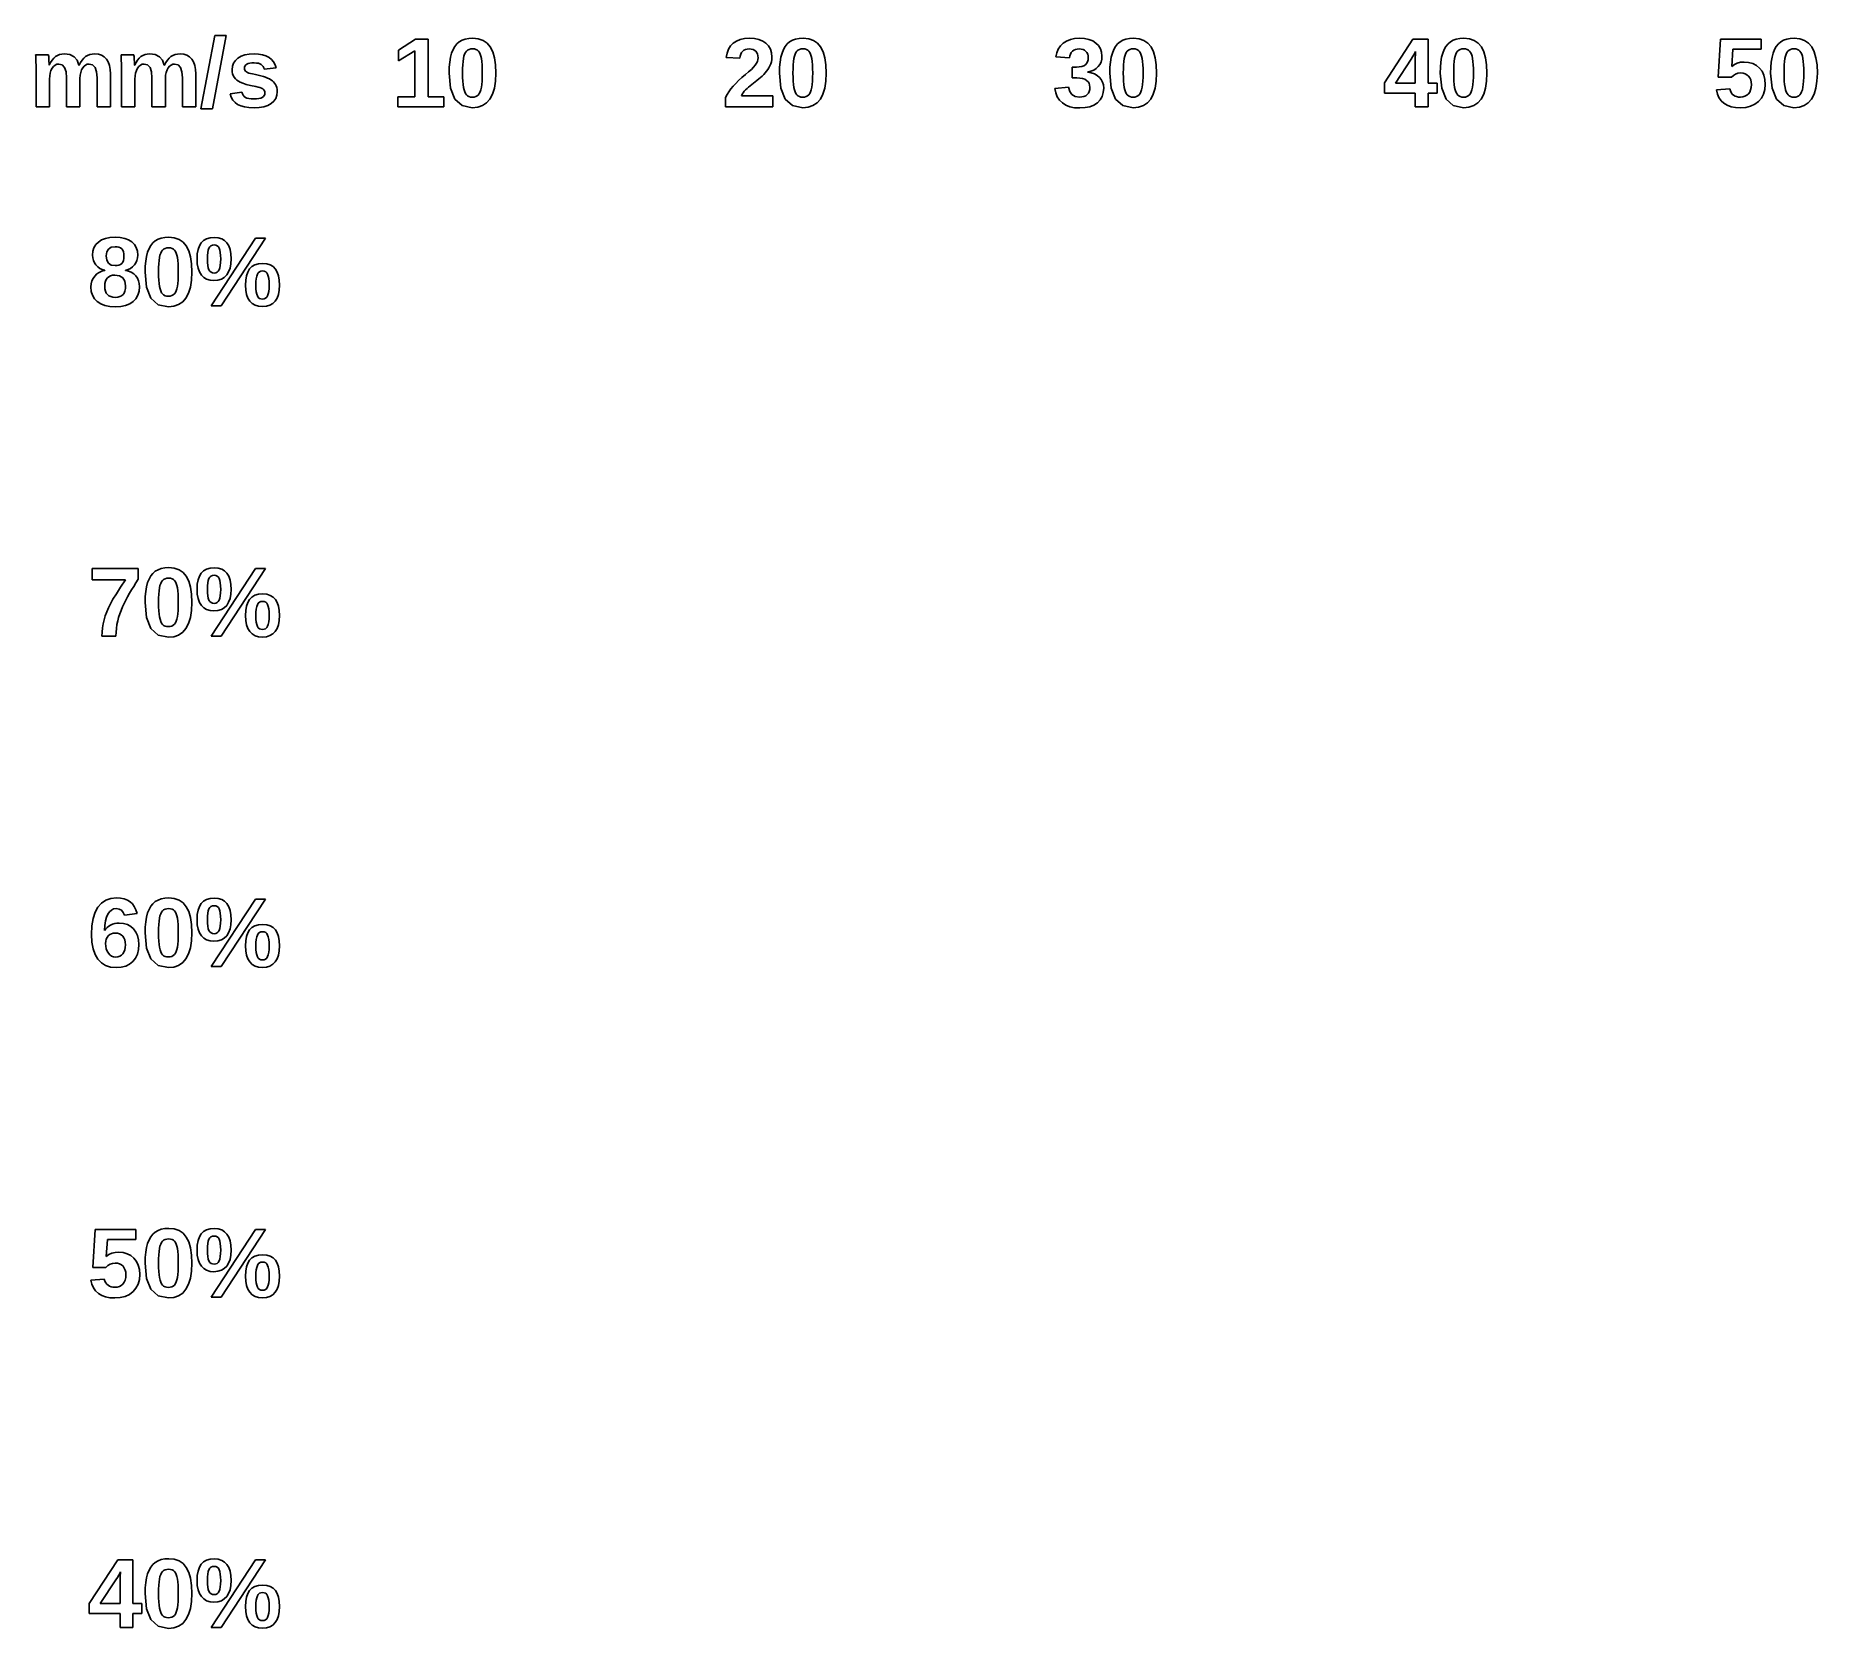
# Model space of a CAD drawing. Header units: metres. Extents: x -12.4 to 63.1, y 3.5 to 71.
import ezdxf

# ---------------------------------------------------------------- set-up
doc = ezdxf.new("R2010")
doc.units = ezdxf.units.M

msp = doc.modelspace()

# ---------------------------------------------------------------- linework, layer by layer
for p, q in [((-4.76077, 71.019), (-5.3528, 67.9166)), ((-4.85843, 67.9166), (-4.27661, 71.019)), ((-4.27661, 71.019), (-4.76077, 71.019)), ((-11.2402, 70.2368), (-11.3385, 70.2154)), ((-11.1342, 70.2439), (-11.2402, 70.2368)), ((-10.9068, 70.2139), (-11.1342, 70.2439)), ((-9.95813, 70.2369), (-10.0632, 70.2159)), ((-9.84242, 70.2439), (-9.95813, 70.2369)), ((-9.69124, 70.2302), (-9.84242, 70.2439)), ((-9.55913, 70.1892), (-9.69124, 70.2302)), ((-7.62222, 70.2368), (-7.72044, 70.2154)), ((-7.51624, 70.2439), (-7.62222, 70.2368)), ((-7.28876, 70.2139), (-7.51624, 70.2439)), ((-6.34012, 70.2369), (-6.44514, 70.2159)), ((-6.22441, 70.2439), (-6.34012, 70.2369)), ((-6.07323, 70.2302), (-6.22441, 70.2439)), ((-5.94112, 70.1892), (-6.07323, 70.2302)), ((-3.30737, 70.2329), (-3.49219, 70.1999)), ((-3.09726, 70.2439), (-3.30737, 70.2329)), ((-2.91055, 70.2344), (-3.09726, 70.2439)), ((-2.74304, 70.2058), (-2.91055, 70.2344)), ((3.73999, 70.8664), (3.02185, 70.4006)), ((3.02185, 70.4006), (3.02185, 69.951)), ((3.02185, 69.951), (3.70944, 70.3802)), ((3.70944, 70.3802), (3.70944, 68.4252)), ((4.28113, 70.8664), (3.73999, 70.8664)), ((4.28113, 68.4252), (4.28113, 70.8664)), ((5.2726, 70.2744), (5.22543, 70.0998)), ((5.33325, 70.4265), (5.2726, 70.2744)), ((5.40738, 70.5572), (5.33325, 70.4265)), ((5.49498, 70.6665), (5.40738, 70.5572)), ((5.59607, 70.7545), (5.49498, 70.6665)), ((5.71252, 70.8222), (5.59607, 70.7545)), ((5.8463, 70.8705), (5.71252, 70.8222)), ((5.79605, 70.1513), (5.82442, 70.2378)), ((5.82442, 70.2378), (5.85913, 70.309)), ((5.99734, 70.8995), (5.8463, 70.8705)), ((5.85913, 70.309), (5.90021, 70.365)), ((5.90021, 70.365), (5.94972, 70.4072)), ((5.94972, 70.4072), (6.00981, 70.4374)), ((6.1657, 70.9091), (5.99734, 70.8995)), ((6.00981, 70.4374), (6.08044, 70.4555)), ((6.08044, 70.4555), (6.16162, 70.4616)), ((6.16162, 70.4616), (6.23816, 70.4556)), ((6.40295, 70.8861), (6.1657, 70.9091)), ((6.23816, 70.4556), (6.30504, 70.4377)), ((6.30504, 70.4377), (6.36226, 70.4078)), ((6.36226, 70.4078), (6.40981, 70.366)), ((6.60614, 70.8171), (6.40295, 70.8861)), ((6.40981, 70.366), (6.4496, 70.3104)), ((6.4496, 70.3104), (6.48355, 70.2393)), ((6.48355, 70.2393), (6.51164, 70.1527)), ((6.77524, 70.702), (6.60614, 70.8171)), ((6.91028, 70.5409), (6.77524, 70.702)), ((7.01352, 70.3337), (6.91028, 70.5409)), ((7.08725, 70.0802), (7.01352, 70.3337)), ((16.9428, 70.2789), (16.9059, 70.0913)), ((17.0048, 70.4428), (16.9428, 70.2789)), ((17.0918, 70.583), (17.0048, 70.4428)), ((17.2039, 70.6996), (17.0918, 70.583)), ((17.3398, 70.7913), (17.2039, 70.6996)), ((17.4981, 70.8568), (17.3398, 70.7913)), ((17.679, 70.8961), (17.4981, 70.8568)), ((17.5001, 70.1513), (17.5271, 70.2314)), ((17.5271, 70.2314), (17.5627, 70.2993)), ((17.5627, 70.2993), (17.6067, 70.3548)), ((17.6067, 70.3548), (17.6604, 70.3979)), ((17.6604, 70.3979), (17.725, 70.4288)), ((17.8824, 70.9091), (17.679, 70.8961)), ((17.725, 70.4288), (17.8003, 70.4473)), ((17.8003, 70.4473), (17.8864, 70.4534)), ((18.1008, 70.8959), (17.8824, 70.9091)), ((17.8864, 70.4534), (18.0511, 70.4301)), ((18.0511, 70.4301), (18.1687, 70.3599)), ((18.2923, 70.8563), (18.1008, 70.8959)), ((18.1687, 70.3599), (18.2393, 70.2429)), ((18.2393, 70.2429), (18.2628, 70.0791)), ((18.4568, 70.7901), (18.2923, 70.8563)), ((18.5944, 70.6976), (18.4568, 70.7901)), ((18.703, 70.5811), (18.5944, 70.6976)), ((18.7806, 70.4433), (18.703, 70.5811)), ((18.8271, 70.2841), (18.7806, 70.4433)), ((18.8426, 70.1035), (18.8271, 70.2841)), ((19.2726, 70.2744), (19.2254, 70.0998)), ((19.3333, 70.4265), (19.2726, 70.2744)), ((19.4074, 70.5572), (19.3333, 70.4265)), ((19.495, 70.6665), (19.4074, 70.5572)), ((19.5961, 70.7545), (19.495, 70.6665)), ((19.7125, 70.8222), (19.5961, 70.7545)), ((19.8463, 70.8705), (19.7125, 70.8222)), ((19.7961, 70.1513), (19.8244, 70.2378)), ((19.8244, 70.2378), (19.8591, 70.309)), ((19.9973, 70.8995), (19.8463, 70.8705)), ((19.8591, 70.309), (19.9002, 70.365)), ((19.9002, 70.365), (19.9497, 70.4072)), ((19.9497, 70.4072), (20.0098, 70.4374)), ((20.1657, 70.9091), (19.9973, 70.8995)), ((20.0098, 70.4374), (20.0804, 70.4555)), ((20.0804, 70.4555), (20.1616, 70.4616)), ((20.1616, 70.4616), (20.2382, 70.4556)), ((20.403, 70.8861), (20.1657, 70.9091)), ((20.2382, 70.4556), (20.305, 70.4377)), ((20.305, 70.4377), (20.3623, 70.4078)), ((20.3623, 70.4078), (20.4098, 70.366)), ((20.6061, 70.8171), (20.403, 70.8861)), ((20.4098, 70.366), (20.4496, 70.3104)), ((20.4496, 70.3104), (20.4836, 70.2393)), ((20.4836, 70.2393), (20.5116, 70.1527)), ((20.7752, 70.702), (20.6061, 70.8171)), ((20.9103, 70.5409), (20.7752, 70.702)), ((21.0135, 70.3337), (20.9103, 70.5409)), ((21.0872, 70.0802), (21.0135, 70.3337)), ((30.9175, 70.2949), (30.8815, 70.1198)), ((30.9807, 70.4499), (30.9175, 70.2949)), ((31.071, 70.5848), (30.9807, 70.4499)), ((31.1886, 70.6996), (31.071, 70.5848)), ((31.3299, 70.7913), (31.1886, 70.6996)), ((31.4913, 70.8568), (31.3299, 70.7913)), ((31.4671, 70.1635), (31.4926, 70.2378)), ((31.6727, 70.8961), (31.4913, 70.8568)), ((31.4926, 70.2378), (31.5296, 70.3019)), ((31.5296, 70.3019), (31.5782, 70.3558)), ((31.5782, 70.3558), (31.6369, 70.3985)), ((31.6369, 70.3985), (31.7041, 70.429)), ((31.8742, 70.9091), (31.6727, 70.8961)), ((31.7041, 70.429), (31.7798, 70.4473)), ((31.7798, 70.4473), (31.8641, 70.4534)), ((31.8641, 70.4534), (31.953, 70.4472)), ((32.0868, 70.8965), (31.8742, 70.9091)), ((31.953, 70.4472), (32.0306, 70.4283)), ((32.0306, 70.4283), (32.097, 70.3968)), ((32.2748, 70.8585), (32.0868, 70.8965)), ((32.097, 70.3968), (32.1519, 70.3527)), ((32.1519, 70.3527), (32.1951, 70.2976)), ((32.1951, 70.2976), (32.226, 70.233)), ((32.226, 70.233), (32.2444, 70.1588)), ((32.4382, 70.7953), (32.2748, 70.8585)), ((32.5771, 70.7067), (32.4382, 70.7953)), ((32.6879, 70.5958), (32.5771, 70.7067)), ((32.7671, 70.4654), (32.6879, 70.5958)), ((32.8146, 70.3156), (32.7671, 70.4654)), ((32.8304, 70.1463), (32.8146, 70.3156)), ((33.2726, 70.2744), (33.2254, 70.0998)), ((33.3333, 70.4265), (33.2726, 70.2744)), ((33.4074, 70.5572), (33.3333, 70.4265)), ((33.495, 70.6665), (33.4074, 70.5572)), ((33.5961, 70.7545), (33.495, 70.6665)), ((33.7125, 70.8222), (33.5961, 70.7545)), ((33.8463, 70.8705), (33.7125, 70.8222)), ((33.7961, 70.1513), (33.8244, 70.2378)), ((33.8244, 70.2378), (33.8591, 70.309)), ((33.9973, 70.8995), (33.8463, 70.8705)), ((33.8591, 70.309), (33.9002, 70.365)), ((33.9002, 70.365), (33.9497, 70.4072)), ((33.9497, 70.4072), (34.0098, 70.4374)), ((34.1657, 70.9091), (33.9973, 70.8995)), ((34.0098, 70.4374), (34.0804, 70.4555)), ((34.0804, 70.4555), (34.1616, 70.4616)), ((34.1616, 70.4616), (34.2382, 70.4556)), ((34.403, 70.8861), (34.1657, 70.9091)), ((34.2382, 70.4556), (34.305, 70.4377)), ((34.305, 70.4377), (34.3623, 70.4078)), ((34.3623, 70.4078), (34.4098, 70.366)), ((34.6061, 70.8171), (34.403, 70.8861)), ((34.4098, 70.366), (34.4496, 70.3104)), ((34.4496, 70.3104), (34.4836, 70.2393)), ((34.4836, 70.2393), (34.5116, 70.1527)), ((34.7752, 70.702), (34.6061, 70.8171)), ((34.9103, 70.5409), (34.7752, 70.702)), ((35.0135, 70.3337), (34.9103, 70.5409)), ((35.0872, 70.0802), (35.0135, 70.3337)), ((46.0106, 70.8664), (44.8001, 69.0131)), ((46.6494, 70.8664), (46.0106, 70.8664)), ((46.0482, 70.2103), (46.0906, 70.2864)), ((46.0906, 70.2864), (46.1224, 70.3497)), ((46.1146, 70.2433), (46.1112, 70.1849)), ((46.1176, 70.2902), (46.1146, 70.2433)), ((46.1202, 70.3257), (46.1176, 70.2902)), ((46.1224, 70.3497), (46.1202, 70.3257)), ((46.6494, 69.009), (46.6494, 70.8664)), ((47.2726, 70.2744), (47.2254, 70.0998)), ((47.3333, 70.4265), (47.2726, 70.2744)), ((47.4074, 70.5572), (47.3333, 70.4265)), ((47.495, 70.6665), (47.4074, 70.5572)), ((47.5961, 70.7545), (47.495, 70.6665)), ((47.7125, 70.8222), (47.5961, 70.7545)), ((47.8463, 70.8705), (47.7125, 70.8222)), ((47.7961, 70.1513), (47.8244, 70.2378)), ((47.8244, 70.2378), (47.8591, 70.309)), ((47.9973, 70.8995), (47.8463, 70.8705)), ((47.8591, 70.309), (47.9002, 70.365)), ((47.9002, 70.365), (47.9497, 70.4072)), ((47.9497, 70.4072), (48.0098, 70.4374)), ((48.1657, 70.9091), (47.9973, 70.8995)), ((48.0098, 70.4374), (48.0804, 70.4555)), ((48.0804, 70.4555), (48.1616, 70.4616)), ((48.1616, 70.4616), (48.2382, 70.4556)), ((48.403, 70.8861), (48.1657, 70.9091)), ((48.2382, 70.4556), (48.305, 70.4377)), ((48.305, 70.4377), (48.3623, 70.4078)), ((48.3623, 70.4078), (48.4098, 70.366)), ((48.6061, 70.8171), (48.403, 70.8861)), ((48.4098, 70.366), (48.4496, 70.3104)), ((48.4496, 70.3104), (48.4836, 70.2393)), ((48.4836, 70.2393), (48.5116, 70.1527)), ((48.7752, 70.702), (48.6061, 70.8171)), ((48.9103, 70.5409), (48.7752, 70.702)), ((49.0135, 70.3337), (48.9103, 70.5409)), ((49.0872, 70.0802), (49.0135, 70.3337)), ((59.0483, 70.8664), (58.9486, 69.2532)), ((60.7714, 70.8664), (59.0483, 70.8664)), ((59.5203, 69.717), (59.5671, 70.4412)), ((59.5671, 70.4412), (60.7714, 70.4412)), ((60.7714, 70.4412), (60.7714, 70.8664)), ((61.2726, 70.2744), (61.2254, 70.0998)), ((61.3333, 70.4265), (61.2726, 70.2744)), ((61.4074, 70.5572), (61.3333, 70.4265)), ((61.495, 70.6665), (61.4074, 70.5572)), ((61.5961, 70.7545), (61.495, 70.6665)), ((61.7125, 70.8222), (61.5961, 70.7545)), ((61.8463, 70.8705), (61.7125, 70.8222)), ((61.7961, 70.1513), (61.8244, 70.2378)), ((61.8244, 70.2378), (61.8591, 70.309)), ((61.9973, 70.8995), (61.8463, 70.8705)), ((61.8591, 70.309), (61.9002, 70.365)), ((61.9002, 70.365), (61.9497, 70.4072)), ((61.9497, 70.4072), (62.0098, 70.4374)), ((62.1657, 70.9091), (61.9973, 70.8995)), ((62.0098, 70.4374), (62.0804, 70.4555)), ((62.0804, 70.4555), (62.1616, 70.4616)), ((62.1616, 70.4616), (62.2382, 70.4556)), ((62.403, 70.8861), (62.1657, 70.9091)), ((62.2382, 70.4556), (62.305, 70.4377)), ((62.305, 70.4377), (62.3623, 70.4078)), ((62.3623, 70.4078), (62.4098, 70.366)), ((62.6061, 70.8171), (62.403, 70.8861)), ((62.4098, 70.366), (62.4496, 70.3104)), ((62.4496, 70.3104), (62.4836, 70.2393)), ((62.4836, 70.2393), (62.5116, 70.1527)), ((62.7752, 70.702), (62.6061, 70.8171)), ((62.9103, 70.5409), (62.7752, 70.702)), ((63.0135, 70.3337), (62.9103, 70.5409)), ((63.0872, 70.0802), (63.0135, 70.3337)), ((-11.8097, 70.2012), (-12.3549, 70.2012)), ((-12.3549, 70.2012), (-12.3519, 70.155)), ((-12.3519, 70.155), (-12.349, 70.1058)), ((-12.349, 70.1058), (-12.3463, 70.0537)), ((-12.3463, 70.0537), (-12.3437, 69.9987)), ((-12.3437, 69.9987), (-12.3415, 69.9383)), ((-12.3415, 69.9383), (-12.3399, 69.8698)), ((-12.3399, 69.8698), (-12.3389, 69.7934)), ((-12.3389, 69.7934), (-12.3386, 69.7089)), ((-12.3386, 69.7089), (-12.3386, 68)), ((-11.8064, 70.1738), (-11.8097, 70.2012)), ((-11.8025, 70.1302), (-11.8064, 70.1738)), ((-11.7982, 70.0705), (-11.8025, 70.1302)), ((-11.7934, 69.9947), (-11.7982, 70.0705)), ((-11.7889, 69.9173), (-11.7934, 69.9947)), ((-11.7858, 69.8531), (-11.7889, 69.9173)), ((-11.7838, 69.8019), (-11.7858, 69.8531)), ((-11.7832, 69.7638), (-11.7838, 69.8019)), ((-11.7751, 69.7638), (-11.7832, 69.7638)), ((-11.7189, 69.8813), (-11.7751, 69.7638)), ((-11.7397, 69.4347), (-11.7057, 69.5427)), ((-11.6563, 69.9815), (-11.7189, 69.8813)), ((-11.7057, 69.5427), (-11.6581, 69.6377)), ((-11.6581, 69.6377), (-11.5997, 69.7151)), ((-11.5872, 70.0644), (-11.6563, 69.9815)), ((-11.5997, 69.7151), (-11.5332, 69.7704)), ((-11.5116, 70.13), (-11.5872, 70.0644)), ((-11.5332, 69.7704), (-11.4588, 69.8036)), ((-11.4289, 70.1798), (-11.5116, 70.13)), ((-11.4588, 69.8036), (-11.3763, 69.8147)), ((-11.3385, 70.2154), (-11.4289, 70.1798)), ((-11.3763, 69.8147), (-11.2304, 69.7784)), ((-11.2304, 69.7784), (-11.1261, 69.6697)), ((-11.1261, 69.6697), (-11.0636, 69.4885)), ((-11.0636, 69.4885), (-11.0427, 69.2348)), ((-10.7289, 70.1239), (-10.9068, 70.2139)), ((-10.6006, 69.9738), (-10.7289, 70.1239)), ((-10.5219, 69.7638), (-10.6006, 69.9738)), ((-10.5097, 69.7638), (-10.5219, 69.7638)), ((-10.451, 69.8829), (-10.5097, 69.7638)), ((-10.3866, 69.984), (-10.451, 69.8829)), ((-10.4408, 69.4604), (-10.4055, 69.5644)), ((-10.4055, 69.5644), (-10.3581, 69.6529)), ((-10.3167, 70.067), (-10.3866, 69.984)), ((-10.3581, 69.6529), (-10.301, 69.7237)), ((-10.2412, 70.132), (-10.3167, 70.067)), ((-10.301, 69.7237), (-10.2363, 69.7742)), ((-10.1575, 70.181), (-10.2412, 70.132)), ((-10.2363, 69.7742), (-10.1642, 69.8046)), ((-10.1642, 69.8046), (-10.0845, 69.8147)), ((-10.0632, 70.2159), (-10.1575, 70.181)), ((-10.0845, 69.8147), (-9.93855, 69.7784)), ((-9.93855, 69.7784), (-9.83427, 69.6697)), ((-9.83427, 69.6697), (-9.77171, 69.4885)), ((-9.77171, 69.4885), (-9.75087, 69.2348)), ((-9.44609, 70.1209), (-9.55913, 70.1892)), ((-9.35213, 70.0252), (-9.44609, 70.1209)), ((-9.27826, 69.904), (-9.35213, 70.0252)), ((-9.22551, 69.759), (-9.27826, 69.904)), ((-9.19385, 69.5902), (-9.22551, 69.759)), ((-9.18329, 69.3976), (-9.19385, 69.5902)), ((-8.19165, 70.2012), (-8.73685, 70.2012)), ((-8.73685, 70.2012), (-8.73387, 70.155)), ((-8.73387, 70.155), (-8.73102, 70.1058)), ((-8.73102, 70.1058), (-8.72829, 70.0537)), ((-8.72829, 70.0537), (-8.72569, 69.9987)), ((-8.72569, 69.9987), (-8.72345, 69.9383)), ((-8.72345, 69.9383), (-8.72186, 69.8698)), ((-8.72186, 69.8698), (-8.7209, 69.7934)), ((-8.7209, 69.7934), (-8.72058, 69.7089)), ((-8.72058, 69.7089), (-8.72058, 68)), ((-8.18834, 70.1738), (-8.19165, 70.2012)), ((-8.18452, 70.1302), (-8.18834, 70.1738)), ((-8.18019, 70.0705), (-8.18452, 70.1302)), ((-8.17537, 69.9947), (-8.18019, 70.0705)), ((-8.17091, 69.9173), (-8.17537, 69.9947)), ((-8.16774, 69.8531), (-8.17091, 69.9173)), ((-8.16583, 69.8019), (-8.16774, 69.8531)), ((-8.16519, 69.7638), (-8.16583, 69.8019)), ((-8.15706, 69.7638), (-8.16519, 69.7638)), ((-8.10092, 69.8813), (-8.15706, 69.7638)), ((-8.1217, 69.4347), (-8.08771, 69.5427)), ((-8.0383, 69.9815), (-8.10092, 69.8813)), ((-8.08771, 69.5427), (-8.0401, 69.6377)), ((-8.0401, 69.6377), (-7.98167, 69.7151)), ((-7.96919, 70.0644), (-8.0383, 69.9815)), ((-7.98167, 69.7151), (-7.91522, 69.7704)), ((-7.8936, 70.13), (-7.96919, 70.0644)), ((-7.91522, 69.7704), (-7.84077, 69.8036)), ((-7.8109, 70.1798), (-7.8936, 70.13)), ((-7.84077, 69.8036), (-7.7583, 69.8147)), ((-7.72044, 70.2154), (-7.8109, 70.1798)), ((-7.7583, 69.8147), (-7.61235, 69.7784)), ((-7.61235, 69.7784), (-7.50809, 69.6697)), ((-7.50809, 69.6697), (-7.44553, 69.4885)), ((-7.44553, 69.4885), (-7.42468, 69.2348)), ((-7.11087, 70.1239), (-7.28876, 70.2139)), ((-6.98257, 69.9738), (-7.11087, 70.1239)), ((-6.90387, 69.7638), (-6.98257, 69.9738)), ((-6.89166, 69.7638), (-6.90387, 69.7638)), ((-6.83293, 69.8829), (-6.89166, 69.7638)), ((-6.7686, 69.984), (-6.83293, 69.8829)), ((-6.82275, 69.4604), (-6.78748, 69.5644)), ((-6.78748, 69.5644), (-6.74011, 69.6529)), ((-6.69868, 70.067), (-6.7686, 69.984)), ((-6.74011, 69.6529), (-6.68295, 69.7237)), ((-6.62317, 70.132), (-6.69868, 70.067)), ((-6.68295, 69.7237), (-6.6183, 69.7742)), ((-6.53949, 70.181), (-6.62317, 70.132)), ((-6.6183, 69.7742), (-6.54616, 69.8046)), ((-6.54616, 69.8046), (-6.46651, 69.8147)), ((-6.44514, 70.2159), (-6.53949, 70.181)), ((-6.46651, 69.8147), (-6.32053, 69.7784)), ((-6.32053, 69.7784), (-6.21626, 69.6697)), ((-6.21626, 69.6697), (-6.1537, 69.4885)), ((-6.1537, 69.4885), (-6.13284, 69.2348)), ((-5.82808, 70.1209), (-5.94112, 70.1892)), ((-5.73412, 70.0252), (-5.82808, 70.1209)), ((-5.66025, 69.904), (-5.73412, 70.0252)), ((-5.60748, 69.759), (-5.66025, 69.904)), ((-5.57584, 69.5902), (-5.60748, 69.759)), ((-5.56528, 69.3976), (-5.57584, 69.5902)), ((-4.01384, 69.7256), (-4.02904, 69.5766)), ((-4.02904, 69.5766), (-4.0235, 69.4848)), ((-4.0235, 69.4848), (-4.00691, 69.4004)), ((-3.96825, 69.8571), (-4.01384, 69.7256)), ((-3.89227, 69.9712), (-3.96825, 69.8571)), ((-3.7859, 70.0679), (-3.89227, 69.9712)), ((-3.6517, 70.1449), (-3.7859, 70.0679)), ((-3.49219, 70.1999), (-3.6517, 70.1449)), ((-3.50415, 69.6377), (-3.49779, 69.6943)), ((-3.49925, 69.5923), (-3.50415, 69.6377)), ((-3.48457, 69.552), (-3.49925, 69.5923)), ((-3.49779, 69.6943), (-3.47873, 69.7422)), ((-3.46008, 69.5166), (-3.48457, 69.552)), ((-3.47873, 69.7422), (-3.44695, 69.7813)), ((-3.42583, 69.4861), (-3.46008, 69.5166)), ((-3.44695, 69.7813), (-3.40245, 69.8116)), ((-3.37997, 69.4593), (-3.42583, 69.4861)), ((-3.40245, 69.8116), (-3.34523, 69.8343)), ((-3.34523, 69.8343), (-3.27528, 69.8505)), ((-3.27528, 69.8505), (-3.19263, 69.8602)), ((-3.19263, 69.8602), (-3.09726, 69.8635)), ((-3.09726, 69.8635), (-3.00052, 69.8593)), ((-3.00052, 69.8593), (-2.91776, 69.8469)), ((-2.91776, 69.8469), (-2.84897, 69.8263)), ((-2.84897, 69.8263), (-2.79417, 69.7973)), ((-2.79417, 69.7973), (-2.75081, 69.76)), ((-2.75081, 69.76), (-2.71634, 69.7142)), ((-2.59473, 70.1581), (-2.74304, 70.2058)), ((-2.71634, 69.7142), (-2.69077, 69.6599)), ((-2.69077, 69.6599), (-2.67412, 69.597)), ((-2.67412, 69.597), (-2.16756, 69.6499)), ((-2.46561, 70.0913), (-2.59473, 70.1581)), ((-2.35735, 70.0065), (-2.46561, 70.0913)), ((-2.27158, 69.9047), (-2.35735, 70.0065)), ((-2.20831, 69.7858), (-2.27158, 69.9047)), ((-2.16756, 69.6499), (-2.20831, 69.7858)), ((5.17152, 69.6797), (5.16478, 69.4342)), ((5.19174, 69.9016), (5.17152, 69.6797)), ((5.22543, 70.0998), (5.19174, 69.9016)), ((5.73643, 69.4342), (5.73878, 69.6215)), ((5.73878, 69.6215), (5.74583, 69.7864)), ((5.74583, 69.7864), (5.7576, 69.9292)), ((5.7576, 69.9292), (5.77405, 70.0496)), ((5.77405, 70.0496), (5.79605, 70.1513)), ((6.51164, 70.1527), (6.53389, 70.0506)), ((6.53389, 70.0506), (6.55081, 69.9297)), ((6.55081, 69.9297), (6.5629, 69.7867)), ((6.5629, 69.7867), (6.57014, 69.6215)), ((6.57014, 69.6215), (6.57256, 69.4342)), ((7.1315, 69.7803), (7.08725, 70.0802)), ((7.14626, 69.4342), (7.1315, 69.7803)), ((16.9059, 70.0913), (17.4816, 70.0588)), ((17.4816, 70.0588), (17.5001, 70.1513)), ((17.8589, 69.4818), (17.7196, 69.3651)), ((17.9757, 69.5878), (17.8589, 69.4818)), ((18.07, 69.6832), (17.9757, 69.5878)), ((18.1418, 69.7679), (18.07, 69.6832)), ((18.1947, 69.8468), (18.1418, 69.7679)), ((18.2325, 69.925), (18.1947, 69.8468)), ((18.2552, 70.0024), (18.2325, 69.925)), ((18.2628, 70.0791), (18.2552, 70.0024)), ((18.5598, 69.4393), (18.6191, 69.5096)), ((18.6191, 69.5096), (18.6727, 69.583)), ((18.6727, 69.583), (18.7208, 69.6596)), ((18.7208, 69.6596), (18.7633, 69.7394)), ((18.7633, 69.7394), (18.798, 69.8232)), ((18.798, 69.8232), (18.8228, 69.9118)), ((18.8228, 69.9118), (18.8376, 70.0052)), ((18.8376, 70.0052), (18.8426, 70.1035)), ((19.1715, 69.6797), (19.1648, 69.4342)), ((19.1917, 69.9016), (19.1715, 69.6797)), ((19.2254, 70.0998), (19.1917, 69.9016)), ((19.7364, 69.4342), (19.7388, 69.6215)), ((19.7388, 69.6215), (19.7458, 69.7864)), ((19.7458, 69.7864), (19.7576, 69.9292)), ((19.7576, 69.9292), (19.774, 70.0496)), ((19.774, 70.0496), (19.7961, 70.1513)), ((20.5116, 70.1527), (20.5339, 70.0506)), ((20.5339, 70.0506), (20.5508, 69.9297)), ((20.5508, 69.9297), (20.5629, 69.7867)), ((20.5629, 69.7867), (20.5701, 69.6215)), ((20.5701, 69.6215), (20.5726, 69.4342)), ((21.1315, 69.7803), (21.0872, 70.0802)), ((21.1463, 69.4342), (21.1315, 69.7803)), ((30.8815, 70.1198), (31.4531, 70.0791)), ((31.4531, 70.0791), (31.4671, 70.1635)), ((31.7563, 69.6865), (31.5691, 69.6865)), ((31.5691, 69.6865), (31.5691, 69.2247)), ((31.8717, 69.6928), (31.7563, 69.6865)), ((31.9719, 69.7117), (31.8717, 69.6928)), ((32.0568, 69.7431), (31.9719, 69.7117)), ((32.1265, 69.7872), (32.0568, 69.7431)), ((32.1808, 69.8429), (32.1265, 69.7872)), ((32.2196, 69.9095), (32.1808, 69.8429)), ((32.2181, 69.4749), (32.3579, 69.5107)), ((32.2181, 69.4668), (32.2181, 69.4749)), ((32.3734, 69.4387), (32.2181, 69.4668)), ((32.2429, 69.9869), (32.2196, 69.9095)), ((32.2506, 70.0751), (32.2429, 69.9869)), ((32.2444, 70.1588), (32.2506, 70.0751)), ((32.3579, 69.5107), (32.4802, 69.5609)), ((32.4802, 69.5609), (32.5852, 69.6256)), ((32.5852, 69.6256), (32.6727, 69.7048)), ((32.6727, 69.7048), (32.7417, 69.7972)), ((32.7417, 69.7972), (32.791, 69.9016)), ((32.791, 69.9016), (32.8205, 70.018)), ((32.8205, 70.018), (32.8304, 70.1463)), ((33.1715, 69.6797), (33.1648, 69.4342)), ((33.1917, 69.9016), (33.1715, 69.6797)), ((33.2254, 70.0998), (33.1917, 69.9016)), ((33.7364, 69.4342), (33.7388, 69.6215)), ((33.7388, 69.6215), (33.7458, 69.7864)), ((33.7458, 69.7864), (33.7576, 69.9292)), ((33.7576, 69.9292), (33.774, 70.0496)), ((33.774, 70.0496), (33.7961, 70.1513)), ((34.5116, 70.1527), (34.5339, 70.0506)), ((34.5339, 70.0506), (34.5508, 69.9297)), ((34.5508, 69.9297), (34.5629, 69.7867)), ((34.5629, 69.7867), (34.5701, 69.6215)), ((34.5701, 69.6215), (34.5726, 69.4342)), ((35.1315, 69.7803), (35.0872, 70.0802)), ((35.1463, 69.4342), (35.1315, 69.7803)), ((45.266, 69.009), (45.9312, 70.0201)), ((45.9312, 70.0201), (45.995, 70.1216)), ((45.995, 70.1216), (46.0482, 70.2103)), ((46.1046, 70.003), (46.1041, 69.9469)), ((46.1041, 69.9469), (46.1041, 69.009)), ((46.1059, 70.0613), (46.1046, 70.003)), ((46.1081, 70.122), (46.1059, 70.0613)), ((46.1112, 70.1849), (46.1081, 70.122)), ((47.1715, 69.6797), (47.1648, 69.4342)), ((47.1917, 69.9016), (47.1715, 69.6797)), ((47.2254, 70.0998), (47.1917, 69.9016)), ((47.7364, 69.4342), (47.7388, 69.6215)), ((47.7388, 69.6215), (47.7458, 69.7864)), ((47.7458, 69.7864), (47.7576, 69.9292)), ((47.7576, 69.9292), (47.774, 70.0496)), ((47.774, 70.0496), (47.7961, 70.1513)), ((48.5116, 70.1527), (48.5339, 70.0506)), ((48.5339, 70.0506), (48.5508, 69.9297)), ((48.5508, 69.9297), (48.5629, 69.7867)), ((48.5629, 69.7867), (48.5701, 69.6215)), ((48.5701, 69.6215), (48.5726, 69.4342)), ((49.1315, 69.7803), (49.0872, 70.0802)), ((49.1463, 69.4342), (49.1315, 69.7803)), ((59.6305, 69.7971), (59.5203, 69.717)), ((59.7537, 69.8543), (59.6305, 69.7971)), ((59.8899, 69.8887), (59.7537, 69.8543)), ((60.039, 69.9001), (59.8899, 69.8887)), ((60.2332, 69.8842), (60.039, 69.9001)), ((60.407, 69.8365), (60.2332, 69.8842)), ((60.5603, 69.757), (60.407, 69.8365)), ((60.6931, 69.6458), (60.5603, 69.757)), ((60.8003, 69.5072), (60.6931, 69.6458)), ((60.8769, 69.3457), (60.8003, 69.5072)), ((61.1715, 69.6797), (61.1648, 69.4342)), ((61.1917, 69.9016), (61.1715, 69.6797)), ((61.2254, 70.0998), (61.1917, 69.9016)), ((61.7364, 69.4342), (61.7388, 69.6215)), ((61.7388, 69.6215), (61.7458, 69.7864)), ((61.7458, 69.7864), (61.7576, 69.9292)), ((61.7576, 69.9292), (61.774, 70.0496)), ((61.774, 70.0496), (61.7961, 70.1513)), ((62.5116, 70.1527), (62.5339, 70.0506)), ((62.5339, 70.0506), (62.5508, 69.9297)), ((62.5508, 69.9297), (62.5629, 69.7867)), ((62.5629, 69.7867), (62.5701, 69.6215)), ((62.5701, 69.6215), (62.5726, 69.4342)), ((63.1315, 69.7803), (63.0872, 70.0802)), ((63.1463, 69.4342), (63.1315, 69.7803)), ((-11.7669, 69.1799), (-11.7601, 69.3138)), ((-11.7669, 68), (-11.7669, 69.1799)), ((-11.7601, 69.3138), (-11.7397, 69.4347)), ((-11.0427, 69.2348), (-11.0427, 68)), ((-10.4751, 69.2064), (-10.464, 69.3411)), ((-10.4751, 68), (-10.4751, 69.2064)), ((-10.464, 69.3411), (-10.4408, 69.4604)), ((-9.75087, 69.2348), (-9.75087, 68)), ((-9.18329, 68), (-9.18329, 69.3976)), ((-8.14891, 69.1799), (-8.14211, 69.3138)), ((-8.14891, 68), (-8.14891, 69.1799)), ((-8.14211, 69.3138), (-8.1217, 69.4347)), ((-7.42468, 69.2348), (-7.42468, 68)), ((-6.8571, 69.2064), (-6.84596, 69.3411)), ((-6.8571, 68), (-6.8571, 69.2064)), ((-6.84596, 69.3411), (-6.82275, 69.4604)), ((-6.13284, 69.2348), (-6.13284, 68)), ((-5.56528, 68), (-5.56528, 69.3976)), ((-4.00691, 69.4004), (-3.97925, 69.3235)), ((-3.97925, 69.3235), (-3.94054, 69.2542)), ((-3.94054, 69.2542), (-3.89127, 69.1916)), ((-3.89127, 69.1916), (-3.83194, 69.1352)), ((-3.83194, 69.1352), (-3.76259, 69.0848)), ((-3.76259, 69.0848), (-3.6832, 69.0406)), ((-3.6832, 69.0406), (-3.57906, 68.9986)), ((-3.57906, 68.9986), (-3.4355, 68.9549)), ((-3.4355, 68.9549), (-3.25253, 68.9096)), ((-3.32079, 69.435), (-3.37997, 69.4593)), ((-3.24825, 69.4131), (-3.32079, 69.435)), ((-3.25253, 68.9096), (-3.03015, 68.8626)), ((-3.16235, 69.3936), (-3.24825, 69.4131)), ((-3.0368, 69.3669), (-3.16235, 69.3936)), ((-2.9185, 69.3399), (-3.0368, 69.3669)), ((-3.03015, 68.8626), (-2.93205, 68.84)), ((-2.93205, 68.84), (-2.84933, 68.815)), ((-2.80743, 69.3125), (-2.9185, 69.3399)), ((-2.84933, 68.815), (-2.782, 68.7876)), ((-2.70363, 69.2847), (-2.80743, 69.3125)), ((-2.782, 68.7876), (-2.73006, 68.7578)), ((-2.73006, 68.7578), (-2.69135, 68.724)), ((-2.60838, 69.2554), (-2.70363, 69.2847)), ((-2.69135, 68.724), (-2.66368, 68.6848)), ((-2.52307, 69.2234), (-2.60838, 69.2554)), ((-2.44766, 69.1888), (-2.52307, 69.2234)), ((-2.38219, 69.1515), (-2.44766, 69.1888)), ((-2.32471, 69.1101), (-2.38219, 69.1515)), ((-2.27335, 69.0632), (-2.32471, 69.1101)), ((-2.22807, 69.0109), (-2.27335, 69.0632)), ((-2.18892, 68.9531), (-2.22807, 69.0109)), ((-2.15733, 68.8883), (-2.18892, 68.9531)), ((-2.13477, 68.815), (-2.15733, 68.8883)), ((-2.12123, 68.7332), (-2.13477, 68.815)), ((-2.11671, 68.6429), (-2.12123, 68.7332)), ((5.16478, 69.4342), (5.22632, 68.789)), ((5.22632, 68.789), (5.41093, 68.328)), ((5.73891, 69.2487), (5.73643, 69.4342)), ((5.74635, 69.0846), (5.73891, 69.2487)), ((5.75874, 68.942), (5.74635, 69.0846)), ((5.77609, 68.8208), (5.75874, 68.942)), ((5.79886, 68.7183), (5.77609, 68.8208)), ((5.82747, 68.6314), (5.79886, 68.7183)), ((6.50999, 68.7287), (6.481, 68.6406)), ((6.53287, 68.832), (6.50999, 68.7287)), ((6.55023, 68.9528), (6.53287, 68.832)), ((6.56264, 69.0935), (6.55023, 68.9528)), ((6.57008, 69.2539), (6.56264, 69.0935)), ((6.57256, 69.4342), (6.57008, 69.2539)), ((7.00607, 68.5428), (7.08395, 68.7959)), ((7.08395, 68.7959), (7.13068, 69.0931)), ((7.13068, 69.0931), (7.14626, 69.4342)), ((17.1025, 68.7591), (17.017, 68.6398)), ((17.1998, 68.8768), (17.1025, 68.7591)), ((17.3098, 68.9951), (17.1998, 68.8768)), ((17.433, 69.1158), (17.3098, 68.9951)), ((17.5697, 69.2392), (17.433, 69.1158)), ((17.7196, 69.3651), (17.5697, 69.2392)), ((17.6761, 68.6591), (17.7308, 68.7181)), ((17.7308, 68.7181), (17.7909, 68.776)), ((17.7909, 68.776), (17.8542, 68.8336)), ((17.8542, 68.8336), (17.9206, 68.8909)), ((17.9206, 68.8909), (17.9902, 68.948)), ((17.9902, 68.948), (18.062, 69.0053)), ((18.062, 69.0053), (18.1349, 69.0635)), ((18.1349, 69.0635), (18.209, 69.1223)), ((18.209, 69.1223), (18.2842, 69.182)), ((18.2842, 69.182), (18.3582, 69.2431)), ((18.3582, 69.2431), (18.4289, 69.3063)), ((18.4289, 69.3063), (18.4961, 69.3717)), ((18.4961, 69.3717), (18.5598, 69.4393)), ((19.1648, 69.4342), (19.2263, 68.789)), ((19.2263, 68.789), (19.4109, 68.328)), ((19.7389, 69.2487), (19.7364, 69.4342)), ((19.7464, 69.0846), (19.7389, 69.2487)), ((19.7587, 68.942), (19.7464, 69.0846)), ((19.7761, 68.8208), (19.7587, 68.942)), ((19.7989, 68.7183), (19.7761, 68.8208)), ((19.8275, 68.6314), (19.7989, 68.7183)), ((20.51, 68.7287), (20.481, 68.6406)), ((20.5329, 68.832), (20.51, 68.7287)), ((20.5502, 68.9528), (20.5329, 68.832)), ((20.5626, 69.0935), (20.5502, 68.9528)), ((20.5701, 69.2539), (20.5626, 69.0935)), ((20.5726, 69.4342), (20.5701, 69.2539)), ((21.0061, 68.5428), (21.084, 68.7959)), ((21.084, 68.7959), (21.1307, 69.0931)), ((21.1307, 69.0931), (21.1463, 69.4342)), ((31.4145, 68.83), (30.8326, 68.7792)), ((30.8326, 68.7792), (30.8701, 68.5905)), ((31.4645, 68.6494), (31.4145, 68.83)), ((31.5691, 69.2247), (31.7685, 69.2247)), ((31.7685, 69.2247), (31.8964, 69.2183)), ((31.8964, 69.2183), (32.0075, 69.1992)), ((32.0075, 69.1992), (32.1018, 69.1675)), ((32.1018, 69.1675), (32.1794, 69.123)), ((32.1794, 69.123), (32.2399, 69.0665)), ((32.2399, 69.0665), (32.2831, 68.9989)), ((32.2831, 68.9989), (32.3091, 68.92)), ((32.3106, 68.732), (32.2892, 68.6474)), ((32.3091, 68.92), (32.3177, 68.83)), ((32.3177, 68.83), (32.3106, 68.732)), ((32.5097, 69.3933), (32.3734, 69.4387)), ((32.6271, 69.3304), (32.5097, 69.3933)), ((32.7256, 69.2501), (32.6271, 69.3304)), ((32.8035, 69.1549), (32.7256, 69.2501)), ((32.8591, 69.0474), (32.8035, 69.1549)), ((32.8925, 68.9276), (32.8591, 69.0474)), ((32.8871, 68.6055), (32.9036, 68.7954)), ((32.9036, 68.7954), (32.8925, 68.9276)), ((33.1648, 69.4342), (33.2263, 68.789)), ((33.2263, 68.789), (33.4109, 68.328)), ((33.7389, 69.2487), (33.7364, 69.4342)), ((33.7464, 69.0846), (33.7389, 69.2487)), ((33.7587, 68.942), (33.7464, 69.0846)), ((33.7761, 68.8208), (33.7587, 68.942)), ((33.7989, 68.7183), (33.7761, 68.8208)), ((33.8275, 68.6314), (33.7989, 68.7183)), ((34.51, 68.7287), (34.481, 68.6406)), ((34.5329, 68.832), (34.51, 68.7287)), ((34.5502, 68.9528), (34.5329, 68.832)), ((34.5626, 69.0935), (34.5502, 68.9528)), ((34.5701, 69.2539), (34.5626, 69.0935)), ((34.5726, 69.4342), (34.5701, 69.2539)), ((35.0061, 68.5428), (35.084, 68.7959)), ((35.084, 68.7959), (35.1307, 69.0931)), ((35.1307, 69.0931), (35.1463, 69.4342)), ((44.8001, 69.0131), (44.8001, 68.5838)), ((46.1041, 69.009), (45.266, 69.009)), ((47.0318, 69.009), (46.6494, 69.009)), ((47.0318, 68.5838), (47.0318, 69.009)), ((47.1648, 69.4342), (47.2263, 68.789)), ((47.2263, 68.789), (47.4109, 68.328)), ((47.7389, 69.2487), (47.7364, 69.4342)), ((47.7464, 69.0846), (47.7389, 69.2487)), ((47.7587, 68.942), (47.7464, 69.0846)), ((47.7761, 68.8208), (47.7587, 68.942)), ((47.7989, 68.7183), (47.7761, 68.8208)), ((47.8275, 68.6314), (47.7989, 68.7183)), ((48.51, 68.7287), (48.481, 68.6406)), ((48.5329, 68.832), (48.51, 68.7287)), ((48.5502, 68.9528), (48.5329, 68.832)), ((48.5626, 69.0935), (48.5502, 68.9528)), ((48.5701, 69.2539), (48.5626, 69.0935)), ((48.5726, 69.4342), (48.5701, 69.2539)), ((49.0061, 68.5428), (49.084, 68.7959)), ((49.084, 68.7959), (49.1307, 69.0931)), ((49.1307, 69.0931), (49.1463, 69.4342)), ((59.4369, 68.7629), (58.8652, 68.7161)), ((58.8652, 68.7161), (58.9081, 68.5428)), ((58.9486, 69.2532), (59.506, 69.2532)), ((59.4636, 68.6776), (59.4369, 68.7629)), ((59.506, 69.2532), (59.5868, 69.3342)), ((59.5868, 69.3342), (59.6784, 69.392)), ((59.6784, 69.392), (59.781, 69.4267)), ((59.781, 69.4267), (59.8946, 69.4383)), ((59.8946, 69.4383), (59.9964, 69.4298)), ((59.9964, 69.4298), (60.0863, 69.4045)), ((60.0863, 69.4045), (60.1643, 69.3622)), ((60.1643, 69.3622), (60.2303, 69.303)), ((60.2303, 69.303), (60.2828, 69.2297)), ((60.3185, 68.7156), (60.2788, 68.6249)), ((60.2828, 69.2297), (60.3203, 69.1451)), ((60.3423, 68.8212), (60.3185, 68.7156)), ((60.3203, 69.1451), (60.3428, 69.0491)), ((60.3503, 68.9419), (60.3423, 68.8212)), ((60.3428, 69.0491), (60.3503, 68.9419)), ((60.8673, 68.545), (60.9205, 68.7379)), ((60.9229, 69.1614), (60.8769, 69.3457)), ((60.9205, 68.7379), (60.9382, 68.9541)), ((60.9382, 68.9541), (60.9229, 69.1614)), ((61.1648, 69.4342), (61.2263, 68.789)), ((61.2263, 68.789), (61.4109, 68.328)), ((61.7389, 69.2487), (61.7364, 69.4342)), ((61.7464, 69.0846), (61.7389, 69.2487)), ((61.7587, 68.942), (61.7464, 69.0846)), ((61.7761, 68.8208), (61.7587, 68.942)), ((61.7989, 68.7183), (61.7761, 68.8208)), ((61.8275, 68.6314), (61.7989, 68.7183)), ((62.51, 68.7287), (62.481, 68.6406)), ((62.5329, 68.832), (62.51, 68.7287)), ((62.5502, 68.9528), (62.5329, 68.832)), ((62.5626, 69.0935), (62.5502, 68.9528)), ((62.5701, 69.2539), (62.5626, 69.0935)), ((62.5726, 69.4342), (62.5701, 69.2539)), ((63.0061, 68.5428), (63.084, 68.7959)), ((63.084, 68.7959), (63.1307, 69.0931)), ((63.1307, 69.0931), (63.1463, 69.4342)), ((-12.3386, 68), (-11.7669, 68)), ((-11.0427, 68), (-10.4751, 68)), ((-9.75087, 68), (-9.18329, 68)), ((-8.72058, 68), (-8.14891, 68)), ((-7.42468, 68), (-6.8571, 68)), ((-6.13284, 68), (-5.56528, 68)), ((-3.61401, 68.6245), (-4.11649, 68.5493)), ((-4.11649, 68.5493), (-4.06671, 68.4077)), ((-4.06671, 68.4077), (-3.99672, 68.2861)), ((-3.99672, 68.2861), (-3.90651, 68.1844)), ((-3.90651, 68.1844), (-3.79608, 68.1027)), ((-3.79608, 68.1027), (-3.66226, 68.04)), ((-3.66226, 68.04), (-3.50186, 67.9952)), ((-3.58878, 68.5519), (-3.61401, 68.6245)), ((-3.55579, 68.4908), (-3.58878, 68.5519)), ((-3.51503, 68.4411), (-3.55579, 68.4908)), ((-3.46654, 68.4028), (-3.51503, 68.4411)), ((-3.50186, 67.9952), (-3.31488, 67.9683)), ((-3.4044, 68.3743), (-3.46654, 68.4028)), ((-3.32285, 68.354), (-3.4044, 68.3743)), ((-3.22182, 68.3418), (-3.32285, 68.354)), ((-3.31488, 67.9683), (-3.10133, 67.9593)), ((-3.10133, 68.3377), (-3.22182, 68.3418)), ((-2.98944, 68.3415), (-3.10133, 68.3377)), ((-3.10133, 67.9593), (-2.88297, 67.9707)), ((-2.89383, 68.353), (-2.98944, 68.3415)), ((-2.81448, 68.372), (-2.89383, 68.353)), ((-2.88297, 67.9707), (-2.68964, 68.0048)), ((-2.75142, 68.3987), (-2.81448, 68.372)), ((-2.70335, 68.4336), (-2.75142, 68.3987)), ((-2.66902, 68.4771), (-2.70335, 68.4336)), ((-2.68964, 68.0048), (-2.52136, 68.0617)), ((-2.64842, 68.5292), (-2.66902, 68.4771)), ((-2.66368, 68.6848), (-2.64709, 68.6401)), ((-2.64156, 68.59), (-2.64842, 68.5292)), ((-2.64709, 68.6401), (-2.64156, 68.59)), ((-2.52136, 68.0617), (-2.37813, 68.1414)), ((-2.37813, 68.1414), (-2.26376, 68.241)), ((-2.26376, 68.241), (-2.18207, 68.3578)), ((-2.18207, 68.3578), (-2.13306, 68.4917)), ((-2.13306, 68.4917), (-2.11671, 68.6429)), ((3.70944, 68.4252), (2.99947, 68.4252)), ((2.99947, 68.4252), (2.99947, 68)), ((2.99947, 68), (4.93822, 68)), ((4.93822, 68.4252), (4.28113, 68.4252)), ((4.93822, 68), (4.93822, 68.4252)), ((5.41093, 68.328), (5.71864, 68.0515)), ((5.71864, 68.0515), (6.14941, 67.9593)), ((5.86194, 68.5601), (5.82747, 68.6314)), ((5.90224, 68.5045), (5.86194, 68.5601)), ((5.95036, 68.4627), (5.90224, 68.5045)), ((6.00829, 68.4328), (5.95036, 68.4627)), ((6.07599, 68.4149), (6.00829, 68.4328)), ((6.15349, 68.4089), (6.07599, 68.4149)), ((6.14941, 67.9593), (6.38304, 67.9827)), ((6.23022, 68.4152), (6.15349, 68.4089)), ((6.29767, 68.4341), (6.23022, 68.4152)), ((6.35583, 68.4655), (6.29767, 68.4341)), ((6.40471, 68.5096), (6.35583, 68.4655)), ((6.38304, 67.9827), (6.58553, 68.0529)), ((6.44591, 68.5675), (6.40471, 68.5096)), ((6.481, 68.6406), (6.44591, 68.5675)), ((6.58553, 68.0529), (6.75687, 68.1699)), ((6.75687, 68.1699), (6.89705, 68.3336)), ((6.89705, 68.3336), (7.00607, 68.5428)), ((16.9433, 68.519), (16.8815, 68.3967)), ((16.8815, 68.3967), (16.8815, 68)), ((16.8815, 68), (18.8874, 68)), ((17.017, 68.6398), (16.9433, 68.519)), ((17.5569, 68.4699), (17.5891, 68.535)), ((18.8874, 68.4699), (17.5569, 68.4699)), ((17.5891, 68.535), (17.6288, 68.5981)), ((17.6288, 68.5981), (17.6761, 68.6591)), ((18.8874, 68), (18.8874, 68.4699)), ((19.4109, 68.328), (19.7186, 68.0515)), ((19.7186, 68.0515), (20.1494, 67.9593)), ((19.8619, 68.5601), (19.8275, 68.6314)), ((19.9022, 68.5045), (19.8619, 68.5601)), ((19.9504, 68.4627), (19.9022, 68.5045)), ((20.0083, 68.4328), (19.9504, 68.4627)), ((20.076, 68.4149), (20.0083, 68.4328)), ((20.1535, 68.4089), (20.076, 68.4149)), ((20.1494, 67.9593), (20.383, 67.9827)), ((20.2302, 68.4152), (20.1535, 68.4089)), ((20.2977, 68.4341), (20.2302, 68.4152)), ((20.3558, 68.4655), (20.2977, 68.4341)), ((20.4047, 68.5096), (20.3558, 68.4655)), ((20.383, 67.9827), (20.5855, 68.0529)), ((20.4459, 68.5675), (20.4047, 68.5096)), ((20.481, 68.6406), (20.4459, 68.5675)), ((20.5855, 68.0529), (20.7569, 68.1699)), ((20.7569, 68.1699), (20.897, 68.3336)), ((20.897, 68.3336), (21.0061, 68.5428)), ((30.8701, 68.5905), (30.9359, 68.4254)), ((30.9359, 68.4254), (31.0299, 68.2838)), ((31.0299, 68.2838), (31.1521, 68.1658)), ((31.1521, 68.1658), (31.3002, 68.0728)), ((31.3002, 68.0728), (31.472, 68.0063)), ((31.5594, 68.5203), (31.4645, 68.6494)), ((31.472, 68.0063), (31.6674, 67.9665)), ((31.6994, 68.4429), (31.5594, 68.5203)), ((31.6674, 67.9665), (31.8864, 67.9532)), ((31.8844, 68.4171), (31.6994, 68.4429)), ((31.9814, 68.4234), (31.8844, 68.4171)), ((31.8864, 67.9532), (32.1166, 67.9669)), ((32.067, 68.4425), (31.9814, 68.4234)), ((32.1411, 68.4743), (32.067, 68.4425)), ((32.1166, 67.9669), (32.3188, 68.0081)), ((32.2038, 68.5188), (32.1411, 68.4743)), ((32.2536, 68.5764), (32.2038, 68.5188)), ((32.2892, 68.6474), (32.2536, 68.5764)), ((32.3188, 68.0081), (32.4929, 68.0768)), ((32.4929, 68.0768), (32.6391, 68.1729)), ((32.6391, 68.1729), (32.7549, 68.2942)), ((32.7549, 68.2942), (32.8375, 68.4384)), ((32.8375, 68.4384), (32.8871, 68.6055)), ((33.4109, 68.328), (33.7186, 68.0515)), ((33.7186, 68.0515), (34.1494, 67.9593)), ((33.8619, 68.5601), (33.8275, 68.6314)), ((33.9022, 68.5045), (33.8619, 68.5601)), ((33.9504, 68.4627), (33.9022, 68.5045)), ((34.0083, 68.4328), (33.9504, 68.4627)), ((34.076, 68.4149), (34.0083, 68.4328)), ((34.1535, 68.4089), (34.076, 68.4149)), ((34.1494, 67.9593), (34.383, 67.9827)), ((34.2302, 68.4152), (34.1535, 68.4089)), ((34.2977, 68.4341), (34.2302, 68.4152)), ((34.3558, 68.4655), (34.2977, 68.4341)), ((34.4047, 68.5096), (34.3558, 68.4655)), ((34.383, 67.9827), (34.5855, 68.0529)), ((34.4459, 68.5675), (34.4047, 68.5096)), ((34.481, 68.6406), (34.4459, 68.5675)), ((34.5855, 68.0529), (34.7569, 68.1699)), ((34.7569, 68.1699), (34.897, 68.3336)), ((34.897, 68.3336), (35.0061, 68.5428)), ((44.8001, 68.5838), (46.1041, 68.5838)), ((46.1041, 68.5838), (46.1041, 68)), ((46.1041, 68), (46.6494, 68)), ((46.6494, 68.5838), (47.0318, 68.5838)), ((46.6494, 68), (46.6494, 68.5838)), ((47.4109, 68.328), (47.7186, 68.0515)), ((47.7186, 68.0515), (48.1494, 67.9593)), ((47.8619, 68.5601), (47.8275, 68.6314)), ((47.9022, 68.5045), (47.8619, 68.5601)), ((47.9504, 68.4627), (47.9022, 68.5045)), ((48.0083, 68.4328), (47.9504, 68.4627)), ((48.076, 68.4149), (48.0083, 68.4328)), ((48.1535, 68.4089), (48.076, 68.4149)), ((48.1494, 67.9593), (48.383, 67.9827)), ((48.2302, 68.4152), (48.1535, 68.4089)), ((48.2977, 68.4341), (48.2302, 68.4152)), ((48.3558, 68.4655), (48.2977, 68.4341)), ((48.4047, 68.5096), (48.3558, 68.4655)), ((48.383, 67.9827), (48.5855, 68.0529)), ((48.4459, 68.5675), (48.4047, 68.5096)), ((48.481, 68.6406), (48.4459, 68.5675)), ((48.5855, 68.0529), (48.7569, 68.1699)), ((48.7569, 68.1699), (48.897, 68.3336)), ((48.897, 68.3336), (49.0061, 68.5428)), ((58.9081, 68.5428), (58.9758, 68.3914)), ((58.9758, 68.3914), (59.0683, 68.2616)), ((59.0683, 68.2616), (59.1856, 68.1536)), ((59.1856, 68.1536), (59.326, 68.0686)), ((59.326, 68.0686), (59.488, 68.0079)), ((59.4989, 68.6047), (59.4636, 68.6776)), ((59.488, 68.0079), (59.6714, 67.9715)), ((59.5429, 68.5443), (59.4989, 68.6047)), ((59.5955, 68.4964), (59.5429, 68.5443)), ((59.6562, 68.4599), (59.5955, 68.4964)), ((59.7242, 68.4338), (59.6562, 68.4599)), ((59.6714, 67.9715), (59.8763, 67.9593)), ((59.7996, 68.4182), (59.7242, 68.4338)), ((59.8824, 68.413), (59.7996, 68.4182)), ((59.8763, 67.9593), (60.1103, 67.9762)), ((59.9838, 68.4215), (59.8824, 68.413)), ((60.0744, 68.4471), (59.9838, 68.4215)), ((60.1542, 68.4896), (60.0744, 68.4471)), ((60.1103, 67.9762), (60.318, 68.0267)), ((60.2231, 68.5493), (60.1542, 68.4896)), ((60.2788, 68.6249), (60.2231, 68.5493)), ((60.318, 68.0267), (60.4994, 68.1109)), ((60.4994, 68.1109), (60.6544, 68.2289)), ((60.6544, 68.2289), (60.7786, 68.3753)), ((60.7786, 68.3753), (60.8673, 68.545)), ((61.4109, 68.328), (61.7186, 68.0515)), ((61.7186, 68.0515), (62.1494, 67.9593)), ((61.8619, 68.5601), (61.8275, 68.6314)), ((61.9022, 68.5045), (61.8619, 68.5601)), ((61.9504, 68.4627), (61.9022, 68.5045)), ((62.0083, 68.4328), (61.9504, 68.4627)), ((62.076, 68.4149), (62.0083, 68.4328)), ((62.1535, 68.4089), (62.076, 68.4149)), ((62.1494, 67.9593), (62.383, 67.9827)), ((62.2302, 68.4152), (62.1535, 68.4089)), ((62.2977, 68.4341), (62.2302, 68.4152)), ((62.3558, 68.4655), (62.2977, 68.4341)), ((62.4047, 68.5096), (62.3558, 68.4655)), ((62.383, 67.9827), (62.5855, 68.0529)), ((62.4459, 68.5675), (62.4047, 68.5096)), ((62.481, 68.6406), (62.4459, 68.5675)), ((62.5855, 68.0529), (62.7569, 68.1699)), ((62.7569, 68.1699), (62.897, 68.3336)), ((62.897, 68.3336), (63.0061, 68.5428)), ((-5.3528, 67.9166), (-4.85843, 67.9166)), ((-9.88228, 62.0319), (-9.92902, 61.8838)), ((-9.80441, 62.1614), (-9.88228, 62.0319)), ((-9.69537, 62.2724), (-9.80441, 62.1614)), ((-9.55786, 62.3615), (-9.69537, 62.2724)), ((-9.39455, 62.425), (-9.55786, 62.3615)), ((-9.20541, 62.4632), (-9.39455, 62.425)), ((-9.33759, 61.8543), (-9.26816, 61.977)), ((-9.26816, 61.977), (-9.15245, 62.0506)), ((-8.99046, 62.4759), (-9.20541, 62.4632)), ((-9.15245, 62.0506), (-8.99046, 62.0751)), ((-8.77107, 62.4635), (-8.99046, 62.4759)), ((-8.99046, 62.0751), (-8.90186, 62.0692)), ((-8.90186, 62.0692), (-8.8252, 62.0515)), ((-8.8252, 62.0515), (-8.76048, 62.0219)), ((-8.57877, 62.4263), (-8.77107, 62.4635)), ((-8.76048, 62.0219), (-8.70772, 61.9805)), ((-8.70772, 61.9805), (-8.66676, 61.9264)), ((-8.66676, 61.9264), (-8.63751, 61.8587)), ((-8.41353, 62.3643), (-8.57877, 62.4263)), ((-8.27539, 62.2775), (-8.41353, 62.3643)), ((-8.16635, 62.1679), (-8.27539, 62.2775)), ((-8.08849, 62.0372), (-8.16635, 62.1679)), ((-8.04175, 61.8856), (-8.08849, 62.0372)), ((-7.54773, 61.9932), (-7.60838, 61.8412)), ((-7.4736, 62.1239), (-7.54773, 61.9932)), ((-7.386, 62.2333), (-7.4736, 62.1239)), ((-7.28491, 62.3213), (-7.386, 62.2333)), ((-7.16846, 62.3889), (-7.28491, 62.3213)), ((-7.03468, 62.4372), (-7.16846, 62.3889)), ((-6.88364, 62.4662), (-7.03468, 62.4372)), ((-7.02185, 61.8757), (-6.98077, 61.9317)), ((-6.98077, 61.9317), (-6.93126, 61.974)), ((-6.93126, 61.974), (-6.87117, 62.0042)), ((-6.71527, 62.4759), (-6.88364, 62.4662)), ((-6.87117, 62.0042), (-6.80054, 62.0223)), ((-6.80054, 62.0223), (-6.71936, 62.0283)), ((-6.71936, 62.0283), (-6.64282, 62.0224)), ((-6.47803, 62.4529), (-6.71527, 62.4759)), ((-6.64282, 62.0224), (-6.57594, 62.0044)), ((-6.57594, 62.0044), (-6.51872, 61.9745)), ((-6.51872, 61.9745), (-6.47116, 61.9327)), ((-6.27484, 62.3838), (-6.47803, 62.4529)), ((-6.47116, 61.9327), (-6.43137, 61.8772)), ((-6.10574, 62.2688), (-6.27484, 62.3838)), ((-5.9707, 62.1077), (-6.10574, 62.2688)), ((-5.86746, 61.9004), (-5.9707, 62.1077)), ((-5.47054, 61.9569), (-5.50334, 61.7704)), ((-5.41585, 62.1137), (-5.47054, 61.9569)), ((-5.33931, 62.2409), (-5.41585, 62.1137)), ((-5.23924, 62.3393), (-5.33931, 62.2409)), ((-5.114, 62.4095), (-5.23924, 62.3393)), ((-4.96358, 62.4517), (-5.114, 62.4095)), ((-5.06111, 61.8297), (-5.0414, 61.9329)), ((-5.0414, 61.9329), (-5.01381, 62.0131)), ((-5.01381, 62.0131), (-4.97604, 62.0731)), ((-4.97604, 62.0731), (-4.92581, 62.1161)), ((-4.78796, 62.4657), (-4.96358, 62.4517)), ((-4.92581, 62.1161), (-4.86311, 62.1418)), ((-3.04248, 62.4332), (-4.91412, 59.5667)), ((-4.86311, 62.1418), (-4.78796, 62.1504)), ((-4.61766, 62.4514), (-4.78796, 62.4657)), ((-4.78796, 62.1504), (-4.71823, 62.1418)), ((-4.71823, 62.1418), (-4.65956, 62.1158)), ((-4.65956, 62.1158), (-4.61194, 62.0726)), ((-4.47087, 62.4082), (-4.61766, 62.4514)), ((-4.61194, 62.0726), (-4.57539, 62.012)), ((-4.57539, 62.012), (-4.54825, 61.9315)), ((-4.54825, 61.9315), (-4.52885, 61.8284)), ((-4.49503, 59.5667), (-2.61732, 62.4332)), ((-4.3476, 62.3364), (-4.47087, 62.4082)), ((-4.24785, 62.2358), (-4.3476, 62.3364)), ((-4.17085, 62.107), (-4.24785, 62.2358)), ((-4.11586, 61.9505), (-4.17085, 62.107)), ((-4.08287, 61.7663), (-4.11586, 61.9505)), ((-2.61732, 62.4332), (-3.04248, 62.4332)), ((-9.92902, 61.8838), (-9.94458, 61.7171)), ((-9.94458, 61.7171), (-9.93568, 61.6035)), ((-9.93568, 61.6035), (-9.909, 61.4968)), ((-9.909, 61.4968), (-9.8645, 61.397)), ((-9.8645, 61.397), (-9.8022, 61.3041)), ((-9.8022, 61.3041), (-9.7254, 61.2226)), ((-9.7254, 61.2226), (-9.63742, 61.1571)), ((-9.63742, 61.1571), (-9.53824, 61.1076)), ((-9.36073, 61.6825), (-9.33759, 61.8543)), ((-9.33733, 61.5027), (-9.36073, 61.6825)), ((-9.26715, 61.3743), (-9.33733, 61.5027)), ((-9.15018, 61.2972), (-9.26715, 61.3743)), ((-8.98642, 61.2715), (-9.15018, 61.2972)), ((-8.89874, 61.2775), (-8.98642, 61.2715)), ((-8.82291, 61.2954), (-8.89874, 61.2775)), ((-8.75888, 61.3253), (-8.82291, 61.2954)), ((-8.7067, 61.3672), (-8.75888, 61.3253)), ((-8.6662, 61.4227), (-8.7067, 61.3672)), ((-8.63727, 61.4938), (-8.6662, 61.4227)), ((-8.63751, 61.8587), (-8.61996, 61.7774)), ((-8.6199, 61.5804), (-8.63727, 61.4938)), ((-8.61996, 61.7774), (-8.61412, 61.6825)), ((-8.61412, 61.6825), (-8.6199, 61.5804)), ((-8.43401, 61.1098), (-8.33311, 61.1576)), ((-8.33311, 61.1576), (-8.24431, 61.2217)), ((-8.24431, 61.2217), (-8.16757, 61.302)), ((-8.16757, 61.302), (-8.10571, 61.3941)), ((-8.10571, 61.3941), (-8.06152, 61.4933)), ((-8.06152, 61.4933), (-8.03502, 61.5996)), ((-8.02618, 61.713), (-8.04175, 61.8856)), ((-8.03502, 61.5996), (-8.02618, 61.713)), ((-7.70946, 61.2465), (-7.7162, 61.001)), ((-7.68924, 61.4684), (-7.70946, 61.2465)), ((-7.65555, 61.6666), (-7.68924, 61.4684)), ((-7.60838, 61.8412), (-7.65555, 61.6666)), ((-7.14455, 61.001), (-7.1422, 61.1882)), ((-7.1422, 61.1882), (-7.13515, 61.3532)), ((-7.13515, 61.3532), (-7.12338, 61.4959)), ((-7.12338, 61.4959), (-7.10693, 61.6164)), ((-7.10693, 61.6164), (-7.08493, 61.7181)), ((-7.08493, 61.7181), (-7.05656, 61.8046)), ((-7.05656, 61.8046), (-7.02185, 61.8757)), ((-6.43137, 61.8772), (-6.39743, 61.8061)), ((-6.39743, 61.8061), (-6.36934, 61.7195)), ((-6.36934, 61.7195), (-6.34709, 61.6174)), ((-6.34709, 61.6174), (-6.33017, 61.4965)), ((-6.33017, 61.4965), (-6.31808, 61.3534)), ((-6.31808, 61.3534), (-6.31084, 61.1883)), ((-6.31084, 61.1883), (-6.30843, 61.001)), ((-5.79372, 61.6469), (-5.86746, 61.9004)), ((-5.74948, 61.3471), (-5.79372, 61.6469)), ((-5.73473, 61.001), (-5.74948, 61.3471)), ((-5.50334, 61.7704), (-5.51427, 61.5543)), ((-5.51427, 61.5543), (-5.50296, 61.3439)), ((-5.50296, 61.3439), (-5.46901, 61.1604)), ((-5.46901, 61.1604), (-5.41243, 61.0037)), ((-5.07687, 61.5543), (-5.07292, 61.7035)), ((-5.07274, 61.4051), (-5.07687, 61.5543)), ((-5.07292, 61.7035), (-5.06111, 61.8297)), ((-5.06033, 61.2789), (-5.07274, 61.4051)), ((-5.03967, 61.1757), (-5.06033, 61.2789)), ((-5.01076, 61.0956), (-5.03967, 61.1757)), ((-4.54939, 61.1771), (-4.57742, 61.0966)), ((-4.52937, 61.2802), (-4.54939, 61.1771)), ((-4.51735, 61.4059), (-4.52937, 61.2802)), ((-4.52885, 61.8284), (-4.51723, 61.7027)), ((-4.51335, 61.5543), (-4.51735, 61.4059)), ((-4.51723, 61.7027), (-4.51335, 61.5543)), ((-4.17545, 61.0064), (-4.1179, 61.163)), ((-4.1179, 61.163), (-4.08337, 61.3456)), ((-4.08337, 61.3456), (-4.07187, 61.5543)), ((-4.07187, 61.5543), (-4.08287, 61.7663)), ((-3.18846, 61.2303), (-3.28867, 61.1302)), ((-3.06284, 61.3018), (-3.18846, 61.2303)), ((-2.91179, 61.3447), (-3.06284, 61.3018)), ((-2.73531, 61.359), (-2.91179, 61.3447)), ((-2.56429, 61.3446), (-2.73531, 61.359)), ((-2.41742, 61.3013), (-2.56429, 61.3446)), ((-2.29472, 61.2291), (-2.41742, 61.3013)), ((-2.19618, 61.1281), (-2.29472, 61.2291)), ((-10.0018, 60.5022), (-10.0117, 60.3703)), ((-9.97206, 60.6233), (-10.0018, 60.5022)), ((-9.92247, 60.7336), (-9.97206, 60.6233)), ((-9.85306, 60.8331), (-9.92247, 60.7336)), ((-9.76697, 60.9183), (-9.85306, 60.8331)), ((-9.6674, 60.9855), (-9.76697, 60.9183)), ((-9.55438, 61.0347), (-9.6674, 60.9855)), ((-9.42787, 61.0661), (-9.55438, 61.0347)), ((-9.53824, 61.1076), (-9.42787, 61.0742)), ((-9.42787, 61.0742), (-9.42787, 61.0661)), ((-9.42378, 60.413), (-9.41685, 60.5174)), ((-9.41692, 60.2954), (-9.42378, 60.413)), ((-9.41685, 60.5174), (-9.39607, 60.6089)), ((-9.39607, 60.6089), (-9.36143, 60.6873)), ((-9.36143, 60.6873), (-9.31294, 60.7528)), ((-9.31294, 60.7528), (-9.25146, 60.8044)), ((-9.25146, 60.8044), (-9.1779, 60.8413)), ((-9.1779, 60.8413), (-9.09227, 60.8634)), ((-9.09227, 60.8634), (-8.99455, 60.8708)), ((-8.99455, 60.8708), (-8.79874, 60.8427)), ((-8.79874, 60.8427), (-8.65887, 60.7584)), ((-8.65887, 60.7584), (-8.57495, 60.6179)), ((-8.57495, 60.6179), (-8.54698, 60.4212)), ((-8.54698, 60.4212), (-8.55353, 60.3)), ((-8.54698, 61.0783), (-8.43401, 61.1098)), ((-8.54698, 61.0701), (-8.54698, 61.0783)), ((-8.41609, 61.0392), (-8.54698, 61.0701)), ((-8.30006, 60.9911), (-8.41609, 61.0392)), ((-8.19893, 60.9258), (-8.30006, 60.9911)), ((-8.11267, 60.8433), (-8.19893, 60.9258)), ((-8.04369, 60.7457), (-8.11267, 60.8433)), ((-7.9944, 60.635), (-8.04369, 60.7457)), ((-7.96484, 60.5113), (-7.9944, 60.635)), ((-7.95499, 60.3744), (-7.96484, 60.5113)), ((-7.7162, 61.001), (-7.65466, 60.3557)), ((-7.14207, 60.8154), (-7.14455, 61.001)), ((-7.13463, 60.6513), (-7.14207, 60.8154)), ((-7.12224, 60.5087), (-7.13463, 60.6513)), ((-7.10489, 60.3876), (-7.12224, 60.5087)), ((-6.33075, 60.5196), (-6.34811, 60.3988)), ((-6.31834, 60.6602), (-6.33075, 60.5196)), ((-6.3109, 60.8207), (-6.31834, 60.6602)), ((-6.30843, 61.001), (-6.3109, 60.8207)), ((-5.79703, 60.3627), (-5.75031, 60.6598)), ((-5.75031, 60.6598), (-5.73473, 61.001)), ((-5.41243, 61.0037), (-5.33322, 60.8738)), ((-5.33322, 60.8738), (-5.23187, 60.7719)), ((-5.23187, 60.7719), (-5.10892, 60.6991)), ((-5.10892, 60.6991), (-4.96436, 60.6554)), ((-4.97229, 61.0355), (-5.01076, 61.0956)), ((-4.92302, 60.9926), (-4.97229, 61.0355)), ((-4.96436, 60.6554), (-4.79817, 60.6409)), ((-4.86293, 60.9668), (-4.92302, 60.9926)), ((-4.79205, 60.9583), (-4.86293, 60.9668)), ((-4.79817, 60.6409), (-4.63002, 60.6556)), ((-4.72218, 60.9669), (-4.79205, 60.9583)), ((-4.66313, 60.9928), (-4.72218, 60.9669)), ((-4.61487, 61.0361), (-4.66313, 60.9928)), ((-4.63002, 60.6556), (-4.48361, 60.6996)), ((-4.57742, 61.0966), (-4.61487, 61.0361)), ((-4.48361, 60.6996), (-4.35893, 60.7731)), ((-4.35893, 60.7731), (-4.25601, 60.8758)), ((-4.25601, 60.8758), (-4.17545, 61.0064)), ((-3.45268, 60.6593), (-3.46362, 60.4456)), ((-3.46362, 60.4456), (-3.4523, 60.2353)), ((-3.41988, 60.8446), (-3.45268, 60.6593)), ((-3.3652, 61.0015), (-3.41988, 60.8446)), ((-3.28867, 61.1302), (-3.3652, 61.0015)), ((-3.02214, 60.4456), (-3.01826, 60.5941)), ((-3.01807, 60.2948), (-3.02214, 60.4456)), ((-3.01826, 60.5941), (-3.00664, 60.7202)), ((-3.00664, 60.7202), (-2.98724, 60.824)), ((-2.98724, 60.824), (-2.9601, 60.9054)), ((-2.9601, 60.9054), (-2.92279, 60.9668)), ((-2.92279, 60.9668), (-2.87288, 61.0106)), ((-2.87288, 61.0106), (-2.81039, 61.037)), ((-2.81039, 61.037), (-2.73531, 61.0457)), ((-2.73531, 61.0457), (-2.66557, 61.0371)), ((-2.66557, 61.0371), (-2.60689, 61.0111)), ((-2.60689, 61.0111), (-2.55928, 60.9679)), ((-2.55928, 60.9679), (-2.52274, 60.9074)), ((-2.52274, 60.9074), (-2.49557, 60.8266)), ((-2.49557, 60.8266), (-2.47618, 60.7228)), ((-2.47618, 60.7228), (-2.46454, 60.5957)), ((-2.46066, 60.4456), (-2.46472, 60.299)), ((-2.46454, 60.5957), (-2.46066, 60.4456)), ((-2.12053, 60.9989), (-2.19618, 61.1281)), ((-2.06648, 60.842), (-2.12053, 60.9989)), ((-2.03407, 60.6576), (-2.06648, 60.842)), ((-2.0347, 60.2369), (-2.02325, 60.4456)), ((-2.02325, 60.4456), (-2.03407, 60.6576)), ((-10.0117, 60.3703), (-9.99487, 60.1811)), ((-9.99487, 60.1811), (-9.94434, 60.0143)), ((-9.94434, 60.0143), (-9.86011, 59.8699)), ((-9.86011, 59.8699), (-9.74217, 59.7478)), ((-9.74217, 59.7478), (-9.59361, 59.6508)), ((-9.59361, 59.6508), (-9.41743, 59.5815)), ((-9.39633, 60.1948), (-9.41692, 60.2954)), ((-9.36201, 60.1113), (-9.39633, 60.1948)), ((-9.31395, 60.0448), (-9.36201, 60.1113)), ((-9.25179, 59.9941), (-9.31395, 60.0448)), ((-9.17509, 59.9579), (-9.25179, 59.9941)), ((-9.08392, 59.9361), (-9.17509, 59.9579)), ((-8.97826, 59.9289), (-9.08392, 59.9361)), ((-8.87471, 59.9361), (-8.97826, 59.9289)), ((-8.78577, 59.9579), (-8.87471, 59.9361)), ((-8.71146, 59.9941), (-8.78577, 59.9579)), ((-8.65176, 60.0448), (-8.71146, 59.9941)), ((-8.60593, 60.1118), (-8.65176, 60.0448)), ((-8.57318, 60.1969), (-8.60593, 60.1118)), ((-8.55353, 60.3), (-8.57318, 60.1969)), ((-8.54495, 59.5817), (-8.36899, 59.6514)), ((-8.36899, 59.6514), (-8.22151, 59.7488)), ((-8.22151, 59.7488), (-8.1049, 59.8714)), ((-8.1049, 59.8714), (-8.02162, 60.0166)), ((-8.02162, 60.0166), (-7.97165, 60.1842)), ((-7.97165, 60.1842), (-7.95499, 60.3744)), ((-7.65466, 60.3557), (-7.47005, 59.8948)), ((-7.47005, 59.8948), (-7.16234, 59.6182)), ((-7.08212, 60.285), (-7.10489, 60.3876)), ((-7.05351, 60.1982), (-7.08212, 60.285)), ((-7.01904, 60.1269), (-7.05351, 60.1982)), ((-6.97874, 60.0712), (-7.01904, 60.1269)), ((-6.93062, 60.0294), (-6.97874, 60.0712)), ((-6.8727, 59.9995), (-6.93062, 60.0294)), ((-6.80499, 59.9816), (-6.8727, 59.9995)), ((-6.72749, 59.9756), (-6.80499, 59.9816)), ((-6.65076, 59.9819), (-6.72749, 59.9756)), ((-6.58331, 60.0008), (-6.65076, 59.9819)), ((-6.52515, 60.0323), (-6.58331, 60.0008)), ((-6.47627, 60.0763), (-6.52515, 60.0323)), ((-6.43507, 60.1343), (-6.47627, 60.0763)), ((-6.39998, 60.2073), (-6.43507, 60.1343)), ((-6.37099, 60.2955), (-6.39998, 60.2073)), ((-6.34811, 60.3988), (-6.37099, 60.2955)), ((-6.29546, 59.6196), (-6.12411, 59.7366)), ((-6.12411, 59.7366), (-5.98393, 59.9004)), ((-5.98393, 59.9004), (-5.87491, 60.1095)), ((-5.87491, 60.1095), (-5.79703, 60.3627)), ((-3.4523, 60.2353), (-3.41835, 60.0519)), ((-3.41835, 60.0519), (-3.36179, 59.8955)), ((-3.36179, 59.8955), (-3.28258, 59.7661)), ((-3.28258, 59.7661), (-3.18097, 59.6646)), ((-3.18097, 59.6646), (-3.05725, 59.5922)), ((-3.00586, 60.1682), (-3.01807, 60.2948)), ((-2.98552, 60.0655), (-3.00586, 60.1682)), ((-2.95705, 59.9868), (-2.98552, 60.0655)), ((-2.91902, 59.9285), (-2.95705, 59.9868)), ((-2.87007, 59.8869), (-2.91902, 59.9285)), ((-2.81018, 59.8619), (-2.87007, 59.8869)), ((-2.73936, 59.8536), (-2.81018, 59.8619)), ((-2.67032, 59.8622), (-2.73936, 59.8536)), ((-2.61171, 59.8882), (-2.67032, 59.8622)), ((-2.56352, 59.9314), (-2.61171, 59.8882)), ((-2.52576, 59.9919), (-2.56352, 59.9314)), ((-2.49728, 60.0722), (-2.52576, 59.9919)), ((-2.47693, 60.1745), (-2.49728, 60.0722)), ((-2.46472, 60.299), (-2.47693, 60.1745)), ((-2.43219, 59.5927), (-2.30861, 59.6658)), ((-2.30861, 59.6658), (-2.20638, 59.7681)), ((-2.20638, 59.7681), (-2.12627, 59.8982)), ((-2.12627, 59.8982), (-2.06905, 60.0545)), ((-2.06905, 60.0545), (-2.0347, 60.2369)), ((-9.41743, 59.5815), (-9.21368, 59.5399)), ((-9.21368, 59.5399), (-8.98233, 59.5261)), ((-8.98233, 59.5261), (-8.7494, 59.54)), ((-8.7494, 59.54), (-8.54495, 59.5817)), ((-7.16234, 59.6182), (-6.73157, 59.5261)), ((-6.73157, 59.5261), (-6.49794, 59.5495)), ((-6.49794, 59.5495), (-6.29546, 59.6196)), ((-4.91412, 59.5667), (-4.49503, 59.5667)), ((-3.05725, 59.5922), (-2.91141, 59.5487)), ((-2.91141, 59.5487), (-2.74344, 59.5342)), ((-2.74344, 59.5342), (-2.57713, 59.5488)), ((-2.57713, 59.5488), (-2.43219, 59.5927)), ((-8.00992, 48.4332), (-9.96492, 48.4332)), ((-9.96492, 48.4332), (-9.96492, 47.9632)), ((-8.00992, 47.9795), (-8.00992, 48.4332)), ((-7.28491, 48.3213), (-7.386, 48.2333)), ((-7.16846, 48.3889), (-7.28491, 48.3213)), ((-7.03468, 48.4372), (-7.16846, 48.3889)), ((-6.88364, 48.4662), (-7.03468, 48.4372)), ((-6.71527, 48.4759), (-6.88364, 48.4662)), ((-6.47803, 48.4529), (-6.71527, 48.4759)), ((-6.27484, 48.3838), (-6.47803, 48.4529)), ((-6.10574, 48.2688), (-6.27484, 48.3838)), ((-5.23924, 48.3393), (-5.33931, 48.2409)), ((-5.114, 48.4095), (-5.23924, 48.3393)), ((-4.96358, 48.4517), (-5.114, 48.4095)), ((-4.78796, 48.4657), (-4.96358, 48.4517)), ((-3.04248, 48.4332), (-4.91412, 45.5667)), ((-4.61766, 48.4514), (-4.78796, 48.4657)), ((-4.47087, 48.4082), (-4.61766, 48.4514)), ((-4.49503, 45.5667), (-2.61732, 48.4332)), ((-4.3476, 48.3364), (-4.47087, 48.4082)), ((-4.24785, 48.2358), (-4.3476, 48.3364)), ((-2.61732, 48.4332), (-3.04248, 48.4332)), ((-9.96492, 47.9632), (-8.54089, 47.9632)), ((-8.75577, 47.646), (-8.93454, 47.3699)), ((-8.54089, 47.9632), (-8.75577, 47.646)), ((-8.2878, 47.5321), (-8.19783, 47.6789)), ((-8.19783, 47.6789), (-8.10521, 47.8281)), ((-8.10521, 47.8281), (-8.00992, 47.9795)), ((-7.65555, 47.6666), (-7.68924, 47.4684)), ((-7.60838, 47.8412), (-7.65555, 47.6666)), ((-7.54773, 47.9932), (-7.60838, 47.8412)), ((-7.4736, 48.1239), (-7.54773, 47.9932)), ((-7.386, 48.2333), (-7.4736, 48.1239)), ((-7.12338, 47.4959), (-7.10693, 47.6164)), ((-7.10693, 47.6164), (-7.08493, 47.7181)), ((-7.08493, 47.7181), (-7.05656, 47.8046)), ((-7.05656, 47.8046), (-7.02185, 47.8757)), ((-7.02185, 47.8757), (-6.98077, 47.9317)), ((-6.98077, 47.9317), (-6.93126, 47.974)), ((-6.93126, 47.974), (-6.87117, 48.0042)), ((-6.87117, 48.0042), (-6.80054, 48.0223)), ((-6.80054, 48.0223), (-6.71936, 48.0283)), ((-6.71936, 48.0283), (-6.64282, 48.0224)), ((-6.64282, 48.0224), (-6.57594, 48.0044)), ((-6.57594, 48.0044), (-6.51872, 47.9745)), ((-6.51872, 47.9745), (-6.47116, 47.9327)), ((-6.47116, 47.9327), (-6.43137, 47.8772)), ((-6.43137, 47.8772), (-6.39743, 47.8061)), ((-6.39743, 47.8061), (-6.36934, 47.7195)), ((-6.36934, 47.7195), (-6.34709, 47.6174)), ((-6.34709, 47.6174), (-6.33017, 47.4965)), ((-5.9707, 48.1077), (-6.10574, 48.2688)), ((-5.86746, 47.9004), (-5.9707, 48.1077)), ((-5.79372, 47.6469), (-5.86746, 47.9004)), ((-5.74948, 47.3471), (-5.79372, 47.6469)), ((-5.50334, 47.7704), (-5.51427, 47.5543)), ((-5.47054, 47.9569), (-5.50334, 47.7704)), ((-5.41585, 48.1137), (-5.47054, 47.9569)), ((-5.33931, 48.2409), (-5.41585, 48.1137)), ((-5.07687, 47.5543), (-5.07292, 47.7035)), ((-5.07292, 47.7035), (-5.06111, 47.8297)), ((-5.06111, 47.8297), (-5.0414, 47.9329)), ((-5.0414, 47.9329), (-5.01381, 48.0131)), ((-5.01381, 48.0131), (-4.97604, 48.0731)), ((-4.97604, 48.0731), (-4.92581, 48.1161)), ((-4.92581, 48.1161), (-4.86311, 48.1418)), ((-4.86311, 48.1418), (-4.78796, 48.1504)), ((-4.78796, 48.1504), (-4.71823, 48.1418)), ((-4.71823, 48.1418), (-4.65956, 48.1158)), ((-4.65956, 48.1158), (-4.61194, 48.0726)), ((-4.61194, 48.0726), (-4.57539, 48.012)), ((-4.57539, 48.012), (-4.54825, 47.9315)), ((-4.54825, 47.9315), (-4.52885, 47.8284)), ((-4.52885, 47.8284), (-4.51723, 47.7027)), ((-4.51723, 47.7027), (-4.51335, 47.5543)), ((-4.17085, 48.107), (-4.24785, 48.2358)), ((-4.11586, 47.9505), (-4.17085, 48.107)), ((-4.08287, 47.7663), (-4.11586, 47.9505)), ((-4.07187, 47.5543), (-4.08287, 47.7663)), ((-9.18376, 46.9409), (-9.26703, 46.7683)), ((-9.07721, 47.1349), (-9.18376, 46.9409)), ((-8.93454, 47.3699), (-9.07721, 47.1349)), ((-8.67517, 46.8107), (-8.60834, 46.9555)), ((-8.60834, 46.9555), (-8.53606, 47.0999)), ((-8.53606, 47.0999), (-8.4583, 47.2439)), ((-8.4583, 47.2439), (-8.37508, 47.3875)), ((-8.37508, 47.3875), (-8.2878, 47.5321)), ((-7.70946, 47.2465), (-7.7162, 47.001)), ((-7.7162, 47.001), (-7.65466, 46.3557)), ((-7.68924, 47.4684), (-7.70946, 47.2465)), ((-7.14455, 47.001), (-7.1422, 47.1882)), ((-7.14207, 46.8154), (-7.14455, 47.001)), ((-7.1422, 47.1882), (-7.13515, 47.3532)), ((-7.13463, 46.6513), (-7.14207, 46.8154)), ((-7.13515, 47.3532), (-7.12338, 47.4959)), ((-6.33017, 47.4965), (-6.31808, 47.3534)), ((-6.3109, 46.8207), (-6.31834, 46.6602)), ((-6.31808, 47.3534), (-6.31084, 47.1883)), ((-6.30843, 47.001), (-6.3109, 46.8207)), ((-6.31084, 47.1883), (-6.30843, 47.001)), ((-5.75031, 46.6598), (-5.73473, 47.001)), ((-5.73473, 47.001), (-5.74948, 47.3471)), ((-5.51427, 47.5543), (-5.50296, 47.3439)), ((-5.50296, 47.3439), (-5.46901, 47.1604)), ((-5.46901, 47.1604), (-5.41243, 47.0037)), ((-5.41243, 47.0037), (-5.33322, 46.8738)), ((-5.33322, 46.8738), (-5.23187, 46.7719)), ((-5.07274, 47.4051), (-5.07687, 47.5543)), ((-5.06033, 47.2789), (-5.07274, 47.4051)), ((-5.03967, 47.1757), (-5.06033, 47.2789)), ((-5.01076, 47.0956), (-5.03967, 47.1757)), ((-4.97229, 47.0355), (-5.01076, 47.0956)), ((-4.92302, 46.9926), (-4.97229, 47.0355)), ((-4.86293, 46.9668), (-4.92302, 46.9926)), ((-4.79205, 46.9583), (-4.86293, 46.9668)), ((-4.72218, 46.9669), (-4.79205, 46.9583)), ((-4.66313, 46.9928), (-4.72218, 46.9669)), ((-4.61487, 47.0361), (-4.66313, 46.9928)), ((-4.57742, 47.0966), (-4.61487, 47.0361)), ((-4.54939, 47.1771), (-4.57742, 47.0966)), ((-4.52937, 47.2802), (-4.54939, 47.1771)), ((-4.51735, 47.4059), (-4.52937, 47.2802)), ((-4.51335, 47.5543), (-4.51735, 47.4059)), ((-4.35893, 46.7731), (-4.25601, 46.8758)), ((-4.25601, 46.8758), (-4.17545, 47.0064)), ((-4.17545, 47.0064), (-4.1179, 47.163)), ((-4.1179, 47.163), (-4.08337, 47.3456)), ((-4.08337, 47.3456), (-4.07187, 47.5543)), ((-3.41988, 46.8446), (-3.45268, 46.6593)), ((-3.3652, 47.0015), (-3.41988, 46.8446)), ((-3.28867, 47.1302), (-3.3652, 47.0015)), ((-3.18846, 47.2303), (-3.28867, 47.1302)), ((-3.06284, 47.3018), (-3.18846, 47.2303)), ((-2.91179, 47.3447), (-3.06284, 47.3018)), ((-3.00664, 46.7202), (-2.98724, 46.824)), ((-2.98724, 46.824), (-2.9601, 46.9054)), ((-2.9601, 46.9054), (-2.92279, 46.9668)), ((-2.92279, 46.9668), (-2.87288, 47.0106)), ((-2.73531, 47.359), (-2.91179, 47.3447)), ((-2.87288, 47.0106), (-2.81039, 47.037)), ((-2.81039, 47.037), (-2.73531, 47.0457)), ((-2.56429, 47.3446), (-2.73531, 47.359)), ((-2.73531, 47.0457), (-2.66557, 47.0371)), ((-2.66557, 47.0371), (-2.60689, 47.0111)), ((-2.60689, 47.0111), (-2.55928, 46.9679)), ((-2.41742, 47.3013), (-2.56429, 47.3446)), ((-2.55928, 46.9679), (-2.52274, 46.9074)), ((-2.52274, 46.9074), (-2.49557, 46.8266)), ((-2.49557, 46.8266), (-2.47618, 46.7228)), ((-2.29472, 47.2291), (-2.41742, 47.3013)), ((-2.19618, 47.1281), (-2.29472, 47.2291)), ((-2.12053, 46.9989), (-2.19618, 47.1281)), ((-2.06648, 46.842), (-2.12053, 46.9989)), ((-2.03407, 46.6576), (-2.06648, 46.842)), ((-9.49527, 46.0907), (-9.52451, 45.9189)), ((-9.45433, 46.2594), (-9.49527, 46.0907)), ((-9.40231, 46.4275), (-9.45433, 46.2594)), ((-9.33989, 46.5971), (-9.40231, 46.4275)), ((-9.26703, 46.7683), (-9.33989, 46.5971)), ((-8.93326, 45.8996), (-8.91006, 46.0594)), ((-8.91006, 46.0594), (-8.87758, 46.2147)), ((-8.87758, 46.2147), (-8.83708, 46.3667)), ((-8.83708, 46.3667), (-8.78986, 46.5168)), ((-8.78986, 46.5168), (-8.73587, 46.6648)), ((-8.73587, 46.6648), (-8.67517, 46.8107)), ((-7.65466, 46.3557), (-7.47005, 45.8948)), ((-7.12224, 46.5087), (-7.13463, 46.6513)), ((-7.10489, 46.3876), (-7.12224, 46.5087)), ((-7.08212, 46.285), (-7.10489, 46.3876)), ((-7.05351, 46.1982), (-7.08212, 46.285)), ((-7.01904, 46.1269), (-7.05351, 46.1982)), ((-6.97874, 46.0712), (-7.01904, 46.1269)), ((-6.93062, 46.0294), (-6.97874, 46.0712)), ((-6.47627, 46.0763), (-6.52515, 46.0323)), ((-6.43507, 46.1343), (-6.47627, 46.0763)), ((-6.39998, 46.2073), (-6.43507, 46.1343)), ((-6.37099, 46.2955), (-6.39998, 46.2073)), ((-6.34811, 46.3988), (-6.37099, 46.2955)), ((-6.33075, 46.5196), (-6.34811, 46.3988)), ((-6.31834, 46.6602), (-6.33075, 46.5196)), ((-5.98393, 45.9004), (-5.87491, 46.1095)), ((-5.87491, 46.1095), (-5.79703, 46.3627)), ((-5.79703, 46.3627), (-5.75031, 46.6598)), ((-5.23187, 46.7719), (-5.10892, 46.6991)), ((-5.10892, 46.6991), (-4.96436, 46.6554)), ((-4.96436, 46.6554), (-4.79817, 46.6409)), ((-4.79817, 46.6409), (-4.63002, 46.6556)), ((-4.63002, 46.6556), (-4.48361, 46.6996)), ((-4.48361, 46.6996), (-4.35893, 46.7731)), ((-3.45268, 46.6593), (-3.46362, 46.4456)), ((-3.46362, 46.4456), (-3.4523, 46.2353)), ((-3.4523, 46.2353), (-3.41835, 46.0519)), ((-3.02214, 46.4456), (-3.01826, 46.5941)), ((-3.01807, 46.2948), (-3.02214, 46.4456)), ((-3.01826, 46.5941), (-3.00664, 46.7202)), ((-3.00586, 46.1682), (-3.01807, 46.2948)), ((-2.98552, 46.0655), (-3.00586, 46.1682)), ((-2.95705, 45.9868), (-2.98552, 46.0655)), ((-2.49728, 46.0722), (-2.52576, 45.9919)), ((-2.47693, 46.1745), (-2.49728, 46.0722)), ((-2.46472, 46.299), (-2.47693, 46.1745)), ((-2.47618, 46.7228), (-2.46454, 46.5957)), ((-2.46066, 46.4456), (-2.46472, 46.299)), ((-2.46454, 46.5957), (-2.46066, 46.4456)), ((-2.06905, 46.0545), (-2.0347, 46.2369)), ((-2.0347, 46.2369), (-2.02325, 46.4456)), ((-2.02325, 46.4456), (-2.03407, 46.6576)), ((-9.54205, 45.7443), (-9.5479, 45.5667)), ((-9.5479, 45.5667), (-8.95183, 45.5667)), ((-9.52451, 45.9189), (-9.54205, 45.7443)), ((-8.95183, 45.5667), (-8.94719, 45.7354)), ((-8.94719, 45.7354), (-8.93326, 45.8996)), ((-7.47005, 45.8948), (-7.16234, 45.6182)), ((-7.16234, 45.6182), (-6.73157, 45.5261)), ((-6.8727, 45.9995), (-6.93062, 46.0294)), ((-6.80499, 45.9816), (-6.8727, 45.9995)), ((-6.72749, 45.9756), (-6.80499, 45.9816)), ((-6.73157, 45.5261), (-6.49794, 45.5495)), ((-6.65076, 45.9819), (-6.72749, 45.9756)), ((-6.58331, 46.0008), (-6.65076, 45.9819)), ((-6.52515, 46.0323), (-6.58331, 46.0008)), ((-6.49794, 45.5495), (-6.29546, 45.6196)), ((-6.29546, 45.6196), (-6.12411, 45.7366)), ((-6.12411, 45.7366), (-5.98393, 45.9004)), ((-4.91412, 45.5667), (-4.49503, 45.5667)), ((-3.41835, 46.0519), (-3.36179, 45.8955)), ((-3.36179, 45.8955), (-3.28258, 45.7661)), ((-3.28258, 45.7661), (-3.18097, 45.6646)), ((-3.18097, 45.6646), (-3.05725, 45.5922)), ((-3.05725, 45.5922), (-2.91141, 45.5487)), ((-2.91902, 45.9285), (-2.95705, 45.9868)), ((-2.87007, 45.8869), (-2.91902, 45.9285)), ((-2.91141, 45.5487), (-2.74344, 45.5342)), ((-2.81018, 45.8619), (-2.87007, 45.8869)), ((-2.73936, 45.8536), (-2.81018, 45.8619)), ((-2.74344, 45.5342), (-2.57713, 45.5488)), ((-2.67032, 45.8622), (-2.73936, 45.8536)), ((-2.61171, 45.8882), (-2.67032, 45.8622)), ((-2.56352, 45.9314), (-2.61171, 45.8882)), ((-2.57713, 45.5488), (-2.43219, 45.5927)), ((-2.52576, 45.9919), (-2.56352, 45.9314)), ((-2.43219, 45.5927), (-2.30861, 45.6658)), ((-2.30861, 45.6658), (-2.20638, 45.7681)), ((-2.20638, 45.7681), (-2.12627, 45.8982)), ((-2.12627, 45.8982), (-2.06905, 46.0545)), ((-9.71574, 34.0883), (-9.83633, 33.8708)), ((-9.5631, 34.2579), (-9.71574, 34.0883)), ((-9.38083, 34.379), (-9.5631, 34.2579)), ((-9.16893, 34.4517), (-9.38083, 34.379)), ((-8.92741, 34.4759), (-9.16893, 34.4517)), ((-9.14484, 33.9668), (-9.0484, 34.0099)), ((-9.0484, 34.0099), (-8.93962, 34.0243)), ((-8.93962, 34.0243), (-8.81731, 34.0066)), ((-8.75493, 34.4659), (-8.92741, 34.4759)), ((-8.81731, 34.0066), (-8.71889, 33.9536)), ((-8.60165, 34.4357), (-8.75493, 34.4659)), ((-8.46758, 34.3855), (-8.60165, 34.4357)), ((-8.35269, 34.3152), (-8.46758, 34.3855)), ((-8.25511, 34.2238), (-8.35269, 34.3152)), ((-8.17291, 34.1102), (-8.25511, 34.2238)), ((-8.10609, 33.9746), (-8.17291, 34.1102)), ((-7.54773, 33.9932), (-7.60838, 33.8412)), ((-7.4736, 34.1239), (-7.54773, 33.9932)), ((-7.386, 34.2333), (-7.4736, 34.1239)), ((-7.28491, 34.3213), (-7.386, 34.2333)), ((-7.16846, 34.3889), (-7.28491, 34.3213)), ((-7.03468, 34.4372), (-7.16846, 34.3889)), ((-6.88364, 34.4662), (-7.03468, 34.4372)), ((-6.93126, 33.974), (-6.87117, 34.0042)), ((-6.71527, 34.4759), (-6.88364, 34.4662)), ((-6.87117, 34.0042), (-6.80054, 34.0223)), ((-6.80054, 34.0223), (-6.71936, 34.0283)), ((-6.71936, 34.0283), (-6.64282, 34.0224)), ((-6.47803, 34.4529), (-6.71527, 34.4759)), ((-6.64282, 34.0224), (-6.57594, 34.0044)), ((-6.57594, 34.0044), (-6.51872, 33.9745)), ((-6.27484, 34.3838), (-6.47803, 34.4529)), ((-6.10574, 34.2688), (-6.27484, 34.3838)), ((-5.9707, 34.1077), (-6.10574, 34.2688)), ((-5.86746, 33.9004), (-5.9707, 34.1077)), ((-5.41585, 34.1137), (-5.47054, 33.9569)), ((-5.33931, 34.2409), (-5.41585, 34.1137)), ((-5.23924, 34.3393), (-5.33931, 34.2409)), ((-5.114, 34.4095), (-5.23924, 34.3393)), ((-4.96358, 34.4517), (-5.114, 34.4095)), ((-5.0414, 33.9329), (-5.01381, 34.0131)), ((-5.01381, 34.0131), (-4.97604, 34.0731)), ((-4.97604, 34.0731), (-4.92581, 34.1161)), ((-4.78796, 34.4657), (-4.96358, 34.4517)), ((-4.92581, 34.1161), (-4.86311, 34.1418)), ((-3.04248, 34.4332), (-4.91412, 31.5667)), ((-4.86311, 34.1418), (-4.78796, 34.1504)), ((-4.61766, 34.4514), (-4.78796, 34.4657)), ((-4.78796, 34.1504), (-4.71823, 34.1418)), ((-4.71823, 34.1418), (-4.65956, 34.1158)), ((-4.65956, 34.1158), (-4.61194, 34.0726)), ((-4.47087, 34.4082), (-4.61766, 34.4514)), ((-4.61194, 34.0726), (-4.57539, 34.012)), ((-4.57539, 34.012), (-4.54825, 33.9315)), ((-4.49503, 31.5667), (-2.61732, 34.4332)), ((-4.3476, 34.3364), (-4.47087, 34.4082)), ((-4.24785, 34.2358), (-4.3476, 34.3364)), ((-4.17085, 34.107), (-4.24785, 34.2358)), ((-4.11586, 33.9505), (-4.17085, 34.107)), ((-2.61732, 34.4332), (-3.04248, 34.4332)), ((-9.97417, 33.2936), (-9.99139, 32.9338)), ((-9.92247, 33.6059), (-9.97417, 33.2936)), ((-9.83633, 33.8708), (-9.92247, 33.6059)), ((-9.43195, 33.0966), (-9.42375, 33.3157)), ((-9.42375, 33.3157), (-9.39914, 33.505)), ((-9.39914, 33.505), (-9.35814, 33.6646)), ((-9.32259, 33.2314), (-9.38171, 33.1684)), ((-9.35814, 33.6646), (-9.30072, 33.7944)), ((-9.25456, 33.2854), (-9.32259, 33.2314)), ((-9.30072, 33.7944), (-9.22894, 33.895)), ((-9.17764, 33.3305), (-9.25456, 33.2854)), ((-9.22894, 33.895), (-9.14484, 33.9668)), ((-9.0936, 33.3661), (-9.17764, 33.3305)), ((-9.00421, 33.3916), (-9.0936, 33.3661)), ((-8.90948, 33.4068), (-9.00421, 33.3916)), ((-8.80942, 33.4119), (-8.90948, 33.4068)), ((-8.62721, 33.3967), (-8.80942, 33.4119)), ((-8.71889, 33.9536), (-8.64438, 33.8652)), ((-8.64438, 33.8652), (-8.59378, 33.7415)), ((-8.46509, 33.3509), (-8.62721, 33.3967)), ((-8.59378, 33.7415), (-8.05467, 33.8168)), ((-8.32307, 33.2746), (-8.46509, 33.3509)), ((-8.20114, 33.1678), (-8.32307, 33.2746)), ((-8.05467, 33.8168), (-8.10609, 33.9746)), ((-7.70946, 33.2465), (-7.7162, 33.001)), ((-7.68924, 33.4684), (-7.70946, 33.2465)), ((-7.65555, 33.6666), (-7.68924, 33.4684)), ((-7.60838, 33.8412), (-7.65555, 33.6666)), ((-7.1422, 33.1882), (-7.13515, 33.3532)), ((-7.13515, 33.3532), (-7.12338, 33.4959)), ((-7.12338, 33.4959), (-7.10693, 33.6164)), ((-7.10693, 33.6164), (-7.08493, 33.7181)), ((-7.08493, 33.7181), (-7.05656, 33.8046)), ((-7.05656, 33.8046), (-7.02185, 33.8757)), ((-7.02185, 33.8757), (-6.98077, 33.9317)), ((-6.98077, 33.9317), (-6.93126, 33.974)), ((-6.51872, 33.9745), (-6.47116, 33.9327)), ((-6.47116, 33.9327), (-6.43137, 33.8772)), ((-6.43137, 33.8772), (-6.39743, 33.8061)), ((-6.39743, 33.8061), (-6.36934, 33.7195)), ((-6.36934, 33.7195), (-6.34709, 33.6174)), ((-6.34709, 33.6174), (-6.33017, 33.4965)), ((-6.33017, 33.4965), (-6.31808, 33.3534)), ((-6.31808, 33.3534), (-6.31084, 33.1883)), ((-5.79372, 33.6469), (-5.86746, 33.9004)), ((-5.74948, 33.3471), (-5.79372, 33.6469)), ((-5.73473, 33.001), (-5.74948, 33.3471)), ((-5.50334, 33.7704), (-5.51427, 33.5543)), ((-5.51427, 33.5543), (-5.50296, 33.3439)), ((-5.47054, 33.9569), (-5.50334, 33.7704)), ((-5.50296, 33.3439), (-5.46901, 33.1604)), ((-5.07687, 33.5543), (-5.07292, 33.7035)), ((-5.07274, 33.4051), (-5.07687, 33.5543)), ((-5.07292, 33.7035), (-5.06111, 33.8297)), ((-5.06033, 33.2789), (-5.07274, 33.4051)), ((-5.06111, 33.8297), (-5.0414, 33.9329)), ((-5.03967, 33.1757), (-5.06033, 33.2789)), ((-4.52937, 33.2802), (-4.54939, 33.1771)), ((-4.54825, 33.9315), (-4.52885, 33.8284)), ((-4.51735, 33.4059), (-4.52937, 33.2802)), ((-4.52885, 33.8284), (-4.51723, 33.7027)), ((-4.51335, 33.5543), (-4.51735, 33.4059)), ((-4.51723, 33.7027), (-4.51335, 33.5543)), ((-4.1179, 33.163), (-4.08337, 33.3456)), ((-4.08287, 33.7663), (-4.11586, 33.9505)), ((-4.08337, 33.3456), (-4.07187, 33.5543)), ((-4.07187, 33.5543), (-4.08287, 33.7663)), ((-3.18846, 33.2303), (-3.28867, 33.1302)), ((-3.06284, 33.3018), (-3.18846, 33.2303)), ((-2.91179, 33.3447), (-3.06284, 33.3018)), ((-2.73531, 33.359), (-2.91179, 33.3447)), ((-2.56429, 33.3446), (-2.73531, 33.359)), ((-2.41742, 33.3013), (-2.56429, 33.3446)), ((-2.29472, 33.2291), (-2.41742, 33.3013)), ((-2.19618, 33.1281), (-2.29472, 33.2291)), ((-9.99139, 32.9338), (-9.97441, 32.6064)), ((-9.97441, 32.6064), (-9.92349, 32.3217)), ((-9.38171, 33.1684), (-9.43195, 33.0966)), ((-9.39124, 32.5493), (-9.38412, 32.6441)), ((-9.3838, 32.4296), (-9.39124, 32.5493)), ((-9.38412, 32.6441), (-9.36276, 32.7291)), ((-9.36276, 32.7291), (-9.32716, 32.8043)), ((-9.32716, 32.8043), (-9.27733, 32.8698)), ((-9.27733, 32.8698), (-9.21565, 32.9227)), ((-9.21565, 32.9227), (-9.14458, 32.9605)), ((-9.14458, 32.9605), (-9.06409, 32.9832)), ((-9.06409, 32.9832), (-8.97421, 32.9908)), ((-8.97421, 32.9908), (-8.88081, 32.9827)), ((-8.88081, 32.9827), (-8.79797, 32.9585)), ((-8.79797, 32.9585), (-8.72569, 32.9181)), ((-8.72569, 32.9181), (-8.66397, 32.8616)), ((-8.66397, 32.8616), (-8.61458, 32.7899)), ((-8.61458, 32.7899), (-8.57928, 32.7037)), ((-8.57928, 32.7037), (-8.55812, 32.6032)), ((-8.55812, 32.6032), (-8.55106, 32.4883)), ((-8.55106, 32.4883), (-8.5578, 32.3738)), ((-8.10324, 33.0348), (-8.20114, 33.1678)), ((-8.03331, 32.8799), (-8.10324, 33.0348)), ((-7.99135, 32.7032), (-8.03331, 32.8799)), ((-7.99339, 32.2881), (-7.97737, 32.5046)), ((-7.97737, 32.5046), (-7.99135, 32.7032)), ((-7.7162, 33.001), (-7.65466, 32.3557)), ((-7.14455, 33.001), (-7.1422, 33.1882)), ((-7.14207, 32.8154), (-7.14455, 33.001)), ((-7.13463, 32.6513), (-7.14207, 32.8154)), ((-7.12224, 32.5087), (-7.13463, 32.6513)), ((-7.10489, 32.3876), (-7.12224, 32.5087)), ((-6.33075, 32.5196), (-6.34811, 32.3988)), ((-6.31834, 32.6602), (-6.33075, 32.5196)), ((-6.3109, 32.8207), (-6.31834, 32.6602)), ((-6.30843, 33.001), (-6.3109, 32.8207)), ((-6.31084, 33.1883), (-6.30843, 33.001)), ((-5.79703, 32.3627), (-5.75031, 32.6598)), ((-5.75031, 32.6598), (-5.73473, 33.001)), ((-5.46901, 33.1604), (-5.41243, 33.0037)), ((-5.41243, 33.0037), (-5.33322, 32.8738)), ((-5.33322, 32.8738), (-5.23187, 32.7719)), ((-5.23187, 32.7719), (-5.10892, 32.6991)), ((-5.10892, 32.6991), (-4.96436, 32.6554)), ((-5.01076, 33.0956), (-5.03967, 33.1757)), ((-4.97229, 33.0355), (-5.01076, 33.0956)), ((-4.92302, 32.9926), (-4.97229, 33.0355)), ((-4.96436, 32.6554), (-4.79817, 32.6409)), ((-4.86293, 32.9668), (-4.92302, 32.9926)), ((-4.79205, 32.9583), (-4.86293, 32.9668)), ((-4.79817, 32.6409), (-4.63002, 32.6556)), ((-4.72218, 32.9669), (-4.79205, 32.9583)), ((-4.66313, 32.9928), (-4.72218, 32.9669)), ((-4.61487, 33.0361), (-4.66313, 32.9928)), ((-4.63002, 32.6556), (-4.48361, 32.6996)), ((-4.57742, 33.0966), (-4.61487, 33.0361)), ((-4.54939, 33.1771), (-4.57742, 33.0966)), ((-4.48361, 32.6996), (-4.35893, 32.7731)), ((-4.35893, 32.7731), (-4.25601, 32.8758)), ((-4.25601, 32.8758), (-4.17545, 33.0064)), ((-4.17545, 33.0064), (-4.1179, 33.163)), ((-3.45268, 32.6593), (-3.46362, 32.4456)), ((-3.41988, 32.8446), (-3.45268, 32.6593)), ((-3.3652, 33.0015), (-3.41988, 32.8446)), ((-3.28867, 33.1302), (-3.3652, 33.0015)), ((-3.02214, 32.4456), (-3.01826, 32.5941)), ((-3.01826, 32.5941), (-3.00664, 32.7202)), ((-3.00664, 32.7202), (-2.98724, 32.824)), ((-2.98724, 32.824), (-2.9601, 32.9054)), ((-2.9601, 32.9054), (-2.92279, 32.9668)), ((-2.92279, 32.9668), (-2.87288, 33.0106)), ((-2.87288, 33.0106), (-2.81039, 33.037)), ((-2.81039, 33.037), (-2.73531, 33.0457)), ((-2.73531, 33.0457), (-2.66557, 33.0371)), ((-2.66557, 33.0371), (-2.60689, 33.0111)), ((-2.60689, 33.0111), (-2.55928, 32.9679)), ((-2.55928, 32.9679), (-2.52274, 32.9074)), ((-2.52274, 32.9074), (-2.49557, 32.8266)), ((-2.49557, 32.8266), (-2.47618, 32.7228)), ((-2.47618, 32.7228), (-2.46454, 32.5957)), ((-2.46454, 32.5957), (-2.46066, 32.4456)), ((-2.12053, 32.9989), (-2.19618, 33.1281)), ((-2.06648, 32.842), (-2.12053, 32.9989)), ((-2.03407, 32.6576), (-2.06648, 32.842)), ((-2.02325, 32.4456), (-2.03407, 32.6576)), ((-9.92349, 32.3217), (-9.83862, 32.08)), ((-9.83862, 32.08), (-9.7198, 31.881)), ((-9.7198, 31.881), (-9.56932, 31.7257)), ((-9.56932, 31.7257), (-9.38947, 31.6148)), ((-9.36148, 32.3207), (-9.3838, 32.4296)), ((-9.3243, 32.2226), (-9.36148, 32.3207)), ((-9.27223, 32.1354), (-9.3243, 32.2226)), ((-9.20808, 32.0637), (-9.27223, 32.1354)), ((-9.13466, 32.0125), (-9.20808, 32.0637)), ((-9.05194, 31.9818), (-9.13466, 32.0125)), ((-8.95996, 31.9716), (-9.05194, 31.9818)), ((-8.86867, 31.9802), (-8.95996, 31.9716)), ((-8.78806, 32.0059), (-8.86867, 31.9802)), ((-8.71812, 32.0488), (-8.78806, 32.0059)), ((-8.65887, 32.1089), (-8.71812, 32.0488)), ((-8.61171, 32.1841), (-8.65887, 32.1089)), ((-8.57802, 32.2724), (-8.61171, 32.1841)), ((-8.5578, 32.3738), (-8.57802, 32.2724)), ((-8.37405, 31.6725), (-8.23369, 31.7865)), ((-8.23369, 31.7865), (-8.12155, 31.929)), ((-8.12155, 31.929), (-8.04144, 32.0962)), ((-8.04144, 32.0962), (-7.99339, 32.2881)), ((-7.65466, 32.3557), (-7.47005, 31.8948)), ((-7.47005, 31.8948), (-7.16234, 31.6182)), ((-7.08212, 32.285), (-7.10489, 32.3876)), ((-7.05351, 32.1982), (-7.08212, 32.285)), ((-7.01904, 32.1269), (-7.05351, 32.1982)), ((-6.97874, 32.0712), (-7.01904, 32.1269)), ((-6.93062, 32.0294), (-6.97874, 32.0712)), ((-6.8727, 31.9995), (-6.93062, 32.0294)), ((-6.80499, 31.9816), (-6.8727, 31.9995)), ((-6.72749, 31.9756), (-6.80499, 31.9816)), ((-6.65076, 31.9819), (-6.72749, 31.9756)), ((-6.58331, 32.0008), (-6.65076, 31.9819)), ((-6.52515, 32.0323), (-6.58331, 32.0008)), ((-6.47627, 32.0763), (-6.52515, 32.0323)), ((-6.43507, 32.1343), (-6.47627, 32.0763)), ((-6.39998, 32.2073), (-6.43507, 32.1343)), ((-6.37099, 32.2955), (-6.39998, 32.2073)), ((-6.34811, 32.3988), (-6.37099, 32.2955)), ((-6.29546, 31.6196), (-6.12411, 31.7366)), ((-6.12411, 31.7366), (-5.98393, 31.9004)), ((-5.98393, 31.9004), (-5.87491, 32.1095)), ((-5.87491, 32.1095), (-5.79703, 32.3627)), ((-3.46362, 32.4456), (-3.4523, 32.2353)), ((-3.4523, 32.2353), (-3.41835, 32.0519)), ((-3.41835, 32.0519), (-3.36179, 31.8955)), ((-3.36179, 31.8955), (-3.28258, 31.7661)), ((-3.28258, 31.7661), (-3.18097, 31.6646)), ((-3.01807, 32.2948), (-3.02214, 32.4456)), ((-3.00586, 32.1682), (-3.01807, 32.2948)), ((-2.98552, 32.0655), (-3.00586, 32.1682)), ((-2.95705, 31.9868), (-2.98552, 32.0655)), ((-2.91902, 31.9285), (-2.95705, 31.9868)), ((-2.87007, 31.8869), (-2.91902, 31.9285)), ((-2.81018, 31.8619), (-2.87007, 31.8869)), ((-2.73936, 31.8536), (-2.81018, 31.8619)), ((-2.67032, 31.8622), (-2.73936, 31.8536)), ((-2.61171, 31.8882), (-2.67032, 31.8622)), ((-2.56352, 31.9314), (-2.61171, 31.8882)), ((-2.52576, 31.9919), (-2.56352, 31.9314)), ((-2.49728, 32.0722), (-2.52576, 31.9919)), ((-2.47693, 32.1745), (-2.49728, 32.0722)), ((-2.46472, 32.299), (-2.47693, 32.1745)), ((-2.46066, 32.4456), (-2.46472, 32.299)), ((-2.30861, 31.6658), (-2.20638, 31.7681)), ((-2.20638, 31.7681), (-2.12627, 31.8982)), ((-2.12627, 31.8982), (-2.06905, 32.0545)), ((-2.06905, 32.0545), (-2.0347, 32.2369)), ((-2.0347, 32.2369), (-2.02325, 32.4456)), ((-9.38947, 31.6148), (-9.18025, 31.5483)), ((-9.18025, 31.5483), (-8.94165, 31.5261)), ((-8.94165, 31.5261), (-8.72804, 31.5423)), ((-8.72804, 31.5423), (-8.53883, 31.5912)), ((-8.53883, 31.5912), (-8.37405, 31.6725)), ((-7.16234, 31.6182), (-6.73157, 31.5261)), ((-6.73157, 31.5261), (-6.49794, 31.5495)), ((-6.49794, 31.5495), (-6.29546, 31.6196)), ((-4.91412, 31.5667), (-4.49503, 31.5667)), ((-3.18097, 31.6646), (-3.05725, 31.5922)), ((-3.05725, 31.5922), (-2.91141, 31.5487)), ((-2.91141, 31.5487), (-2.74344, 31.5342)), ((-2.74344, 31.5342), (-2.57713, 31.5488)), ((-2.57713, 31.5488), (-2.43219, 31.5927)), ((-2.43219, 31.5927), (-2.30861, 31.6658)), ((-9.83272, 20.4332), (-9.93237, 18.8199)), ((-8.10957, 20.4332), (-9.83272, 20.4332)), ((-8.10957, 20.008), (-8.10957, 20.4332)), ((-7.16846, 20.3889), (-7.28491, 20.3213)), ((-7.03468, 20.4372), (-7.16846, 20.3889)), ((-6.88364, 20.4662), (-7.03468, 20.4372)), ((-6.71527, 20.4759), (-6.88364, 20.4662)), ((-6.47803, 20.4529), (-6.71527, 20.4759)), ((-6.27484, 20.3838), (-6.47803, 20.4529)), ((-5.114, 20.4095), (-5.23924, 20.3393)), ((-4.96358, 20.4517), (-5.114, 20.4095)), ((-4.78796, 20.4657), (-4.96358, 20.4517)), ((-3.04248, 20.4332), (-4.91412, 17.5667)), ((-4.61766, 20.4514), (-4.78796, 20.4657)), ((-4.47087, 20.4082), (-4.61766, 20.4514)), ((-4.49503, 17.5667), (-2.61732, 20.4332)), ((-4.3476, 20.3364), (-4.47087, 20.4082)), ((-2.61732, 20.4332), (-3.04248, 20.4332)), ((-9.36073, 19.2838), (-9.31393, 20.008)), ((-9.31393, 20.008), (-8.10957, 20.008)), ((-7.65555, 19.6666), (-7.68924, 19.4684)), ((-7.60838, 19.8412), (-7.65555, 19.6666)), ((-7.54773, 19.9932), (-7.60838, 19.8412)), ((-7.4736, 20.1239), (-7.54773, 19.9932)), ((-7.386, 20.2333), (-7.4736, 20.1239)), ((-7.28491, 20.3213), (-7.386, 20.2333)), ((-7.10693, 19.6164), (-7.08493, 19.7181)), ((-7.08493, 19.7181), (-7.05656, 19.8046)), ((-7.05656, 19.8046), (-7.02185, 19.8757)), ((-7.02185, 19.8757), (-6.98077, 19.9317)), ((-6.98077, 19.9317), (-6.93126, 19.974)), ((-6.93126, 19.974), (-6.87117, 20.0042)), ((-6.87117, 20.0042), (-6.80054, 20.0223)), ((-6.80054, 20.0223), (-6.71936, 20.0283)), ((-6.71936, 20.0283), (-6.64282, 20.0224)), ((-6.64282, 20.0224), (-6.57594, 20.0044)), ((-6.57594, 20.0044), (-6.51872, 19.9745)), ((-6.51872, 19.9745), (-6.47116, 19.9327)), ((-6.47116, 19.9327), (-6.43137, 19.8772)), ((-6.43137, 19.8772), (-6.39743, 19.8061)), ((-6.39743, 19.8061), (-6.36934, 19.7195)), ((-6.36934, 19.7195), (-6.34709, 19.6174)), ((-6.10574, 20.2688), (-6.27484, 20.3838)), ((-5.9707, 20.1077), (-6.10574, 20.2688)), ((-5.86746, 19.9004), (-5.9707, 20.1077)), ((-5.79372, 19.6469), (-5.86746, 19.9004)), ((-5.74948, 19.3471), (-5.79372, 19.6469)), ((-5.50334, 19.7704), (-5.51427, 19.5543)), ((-5.47054, 19.9569), (-5.50334, 19.7704)), ((-5.41585, 20.1137), (-5.47054, 19.9569)), ((-5.33931, 20.2409), (-5.41585, 20.1137)), ((-5.23924, 20.3393), (-5.33931, 20.2409)), ((-5.07687, 19.5543), (-5.07292, 19.7035)), ((-5.07292, 19.7035), (-5.06111, 19.8297)), ((-5.06111, 19.8297), (-5.0414, 19.9329)), ((-5.0414, 19.9329), (-5.01381, 20.0131)), ((-5.01381, 20.0131), (-4.97604, 20.0731)), ((-4.97604, 20.0731), (-4.92581, 20.1161)), ((-4.92581, 20.1161), (-4.86311, 20.1418)), ((-4.86311, 20.1418), (-4.78796, 20.1504)), ((-4.78796, 20.1504), (-4.71823, 20.1418)), ((-4.71823, 20.1418), (-4.65956, 20.1158)), ((-4.65956, 20.1158), (-4.61194, 20.0726)), ((-4.61194, 20.0726), (-4.57539, 20.012)), ((-4.57539, 20.012), (-4.54825, 19.9315)), ((-4.54825, 19.9315), (-4.52885, 19.8284)), ((-4.52885, 19.8284), (-4.51723, 19.7027)), ((-4.51723, 19.7027), (-4.51335, 19.5543)), ((-4.24785, 20.2358), (-4.3476, 20.3364)), ((-4.17085, 20.107), (-4.24785, 20.2358)), ((-4.11586, 19.9505), (-4.17085, 20.107)), ((-4.08287, 19.7663), (-4.11586, 19.9505)), ((-4.07187, 19.5543), (-4.08287, 19.7663)), ((-9.37497, 18.8199), (-9.29424, 18.9009)), ((-9.25049, 19.3639), (-9.36073, 19.2838)), ((-9.29424, 18.9009), (-9.20256, 18.9588)), ((-9.12729, 19.4211), (-9.25049, 19.3639)), ((-9.20256, 18.9588), (-9.09996, 18.9935)), ((-8.9911, 19.4554), (-9.12729, 19.4211)), ((-9.09996, 18.9935), (-8.98642, 19.005)), ((-8.84196, 19.4668), (-8.9911, 19.4554)), ((-8.98642, 19.005), (-8.88457, 18.9966)), ((-8.88457, 18.9966), (-8.79468, 18.9712)), ((-8.64775, 19.4509), (-8.84196, 19.4668)), ((-8.79468, 18.9712), (-8.71674, 18.9289)), ((-8.71674, 18.9289), (-8.65074, 18.8697)), ((-8.47401, 19.4033), (-8.64775, 19.4509)), ((-8.32074, 19.3238), (-8.47401, 19.4033)), ((-8.18794, 19.2125), (-8.32074, 19.3238)), ((-8.08067, 19.0739), (-8.18794, 19.2125)), ((-8.00407, 18.9125), (-8.08067, 19.0739)), ((-7.9581, 18.7281), (-8.00407, 18.9125)), ((-7.70946, 19.2465), (-7.7162, 19.001)), ((-7.7162, 19.001), (-7.65466, 18.3557)), ((-7.68924, 19.4684), (-7.70946, 19.2465)), ((-7.14455, 19.001), (-7.1422, 19.1882)), ((-7.14207, 18.8154), (-7.14455, 19.001)), ((-7.1422, 19.1882), (-7.13515, 19.3532)), ((-7.13515, 19.3532), (-7.12338, 19.4959)), ((-7.12338, 19.4959), (-7.10693, 19.6164)), ((-6.34709, 19.6174), (-6.33017, 19.4965)), ((-6.33017, 19.4965), (-6.31808, 19.3534)), ((-6.31808, 19.3534), (-6.31084, 19.1883)), ((-6.30843, 19.001), (-6.3109, 18.8207)), ((-6.31084, 19.1883), (-6.30843, 19.001)), ((-5.75031, 18.6598), (-5.73473, 19.001)), ((-5.73473, 19.001), (-5.74948, 19.3471)), ((-5.51427, 19.5543), (-5.50296, 19.3439)), ((-5.50296, 19.3439), (-5.46901, 19.1604)), ((-5.46901, 19.1604), (-5.41243, 19.0037)), ((-5.41243, 19.0037), (-5.33322, 18.8738)), ((-5.07274, 19.4051), (-5.07687, 19.5543)), ((-5.06033, 19.2789), (-5.07274, 19.4051)), ((-5.03967, 19.1757), (-5.06033, 19.2789)), ((-5.01076, 19.0956), (-5.03967, 19.1757)), ((-4.97229, 19.0355), (-5.01076, 19.0956)), ((-4.92302, 18.9926), (-4.97229, 19.0355)), ((-4.86293, 18.9668), (-4.92302, 18.9926)), ((-4.79205, 18.9583), (-4.86293, 18.9668)), ((-4.72218, 18.9669), (-4.79205, 18.9583)), ((-4.66313, 18.9928), (-4.72218, 18.9669)), ((-4.61487, 19.0361), (-4.66313, 18.9928)), ((-4.57742, 19.0966), (-4.61487, 19.0361)), ((-4.54939, 19.1771), (-4.57742, 19.0966)), ((-4.52937, 19.2802), (-4.54939, 19.1771)), ((-4.51735, 19.4059), (-4.52937, 19.2802)), ((-4.51335, 19.5543), (-4.51735, 19.4059)), ((-4.35893, 18.7731), (-4.25601, 18.8758)), ((-4.25601, 18.8758), (-4.17545, 19.0064)), ((-4.17545, 19.0064), (-4.1179, 19.163)), ((-4.1179, 19.163), (-4.08337, 19.3456)), ((-4.08337, 19.3456), (-4.07187, 19.5543)), ((-3.3652, 19.0015), (-3.41988, 18.8446)), ((-3.28867, 19.1302), (-3.3652, 19.0015)), ((-3.18846, 19.2303), (-3.28867, 19.1302)), ((-3.06284, 19.3018), (-3.18846, 19.2303)), ((-2.91179, 19.3447), (-3.06284, 19.3018)), ((-2.98724, 18.824), (-2.9601, 18.9054)), ((-2.9601, 18.9054), (-2.92279, 18.9668)), ((-2.92279, 18.9668), (-2.87288, 19.0106)), ((-2.73531, 19.359), (-2.91179, 19.3447)), ((-2.87288, 19.0106), (-2.81039, 19.037)), ((-2.81039, 19.037), (-2.73531, 19.0457)), ((-2.56429, 19.3446), (-2.73531, 19.359)), ((-2.73531, 19.0457), (-2.66557, 19.0371)), ((-2.66557, 19.0371), (-2.60689, 19.0111)), ((-2.60689, 19.0111), (-2.55928, 18.9679)), ((-2.41742, 19.3013), (-2.56429, 19.3446)), ((-2.55928, 18.9679), (-2.52274, 18.9074)), ((-2.52274, 18.9074), (-2.49557, 18.8266)), ((-2.29472, 19.2291), (-2.41742, 19.3013)), ((-2.19618, 19.1281), (-2.29472, 19.2291)), ((-2.12053, 18.9989), (-2.19618, 19.1281)), ((-2.06648, 18.842), (-2.12053, 18.9989)), ((-9.44412, 18.3296), (-10.0158, 18.2828)), ((-10.0158, 18.2828), (-9.97289, 18.1096)), ((-9.93237, 18.8199), (-9.37497, 18.8199)), ((-9.41743, 18.2443), (-9.44412, 18.3296)), ((-9.3821, 18.1715), (-9.41743, 18.2443)), ((-9.33812, 18.1111), (-9.3821, 18.1715)), ((-8.60223, 18.1917), (-8.65785, 18.116)), ((-8.65074, 18.8697), (-8.59824, 18.7964)), ((-8.5625, 18.2823), (-8.60223, 18.1917)), ((-8.59824, 18.7964), (-8.56073, 18.7118)), ((-8.53867, 18.388), (-8.5625, 18.2823)), ((-8.56073, 18.7118), (-8.53822, 18.6159)), ((-8.53072, 18.5087), (-8.53867, 18.388)), ((-8.53822, 18.6159), (-8.53072, 18.5087)), ((-8.01373, 18.1117), (-7.96051, 18.3046)), ((-7.96051, 18.3046), (-7.94278, 18.5209)), ((-7.94278, 18.5209), (-7.9581, 18.7281)), ((-7.65466, 18.3557), (-7.47005, 17.8948)), ((-7.13463, 18.6513), (-7.14207, 18.8154)), ((-7.12224, 18.5087), (-7.13463, 18.6513)), ((-7.10489, 18.3876), (-7.12224, 18.5087)), ((-7.08212, 18.285), (-7.10489, 18.3876)), ((-7.05351, 18.1982), (-7.08212, 18.285)), ((-7.01904, 18.1269), (-7.05351, 18.1982)), ((-6.97874, 18.0712), (-7.01904, 18.1269)), ((-6.43507, 18.1343), (-6.47627, 18.0763)), ((-6.39998, 18.2073), (-6.43507, 18.1343)), ((-6.37099, 18.2955), (-6.39998, 18.2073)), ((-6.34811, 18.3988), (-6.37099, 18.2955)), ((-6.33075, 18.5196), (-6.34811, 18.3988)), ((-6.31834, 18.6602), (-6.33075, 18.5196)), ((-6.3109, 18.8207), (-6.31834, 18.6602)), ((-5.87491, 18.1095), (-5.79703, 18.3627)), ((-5.79703, 18.3627), (-5.75031, 18.6598)), ((-5.33322, 18.8738), (-5.23187, 18.7719)), ((-5.23187, 18.7719), (-5.10892, 18.6991)), ((-5.10892, 18.6991), (-4.96436, 18.6554)), ((-4.96436, 18.6554), (-4.79817, 18.6409)), ((-4.79817, 18.6409), (-4.63002, 18.6556)), ((-4.63002, 18.6556), (-4.48361, 18.6996)), ((-4.48361, 18.6996), (-4.35893, 18.7731)), ((-3.45268, 18.6593), (-3.46362, 18.4456)), ((-3.46362, 18.4456), (-3.4523, 18.2353)), ((-3.41988, 18.8446), (-3.45268, 18.6593)), ((-3.4523, 18.2353), (-3.41835, 18.0519)), ((-3.02214, 18.4456), (-3.01826, 18.5941)), ((-3.01807, 18.2948), (-3.02214, 18.4456)), ((-3.01826, 18.5941), (-3.00664, 18.7202)), ((-3.00586, 18.1682), (-3.01807, 18.2948)), ((-3.00664, 18.7202), (-2.98724, 18.824)), ((-2.98552, 18.0655), (-3.00586, 18.1682)), ((-2.47693, 18.1745), (-2.49728, 18.0722)), ((-2.49557, 18.8266), (-2.47618, 18.7228)), ((-2.46472, 18.299), (-2.47693, 18.1745)), ((-2.47618, 18.7228), (-2.46454, 18.5957)), ((-2.46066, 18.4456), (-2.46472, 18.299)), ((-2.46454, 18.5957), (-2.46066, 18.4456)), ((-2.06905, 18.0545), (-2.0347, 18.2369)), ((-2.03407, 18.6576), (-2.06648, 18.842)), ((-2.0347, 18.2369), (-2.02325, 18.4456)), ((-2.02325, 18.4456), (-2.03407, 18.6576)), ((-9.97289, 18.1096), (-9.90518, 17.9581)), ((-9.90518, 17.9581), (-9.81267, 17.8283)), ((-9.81267, 17.8283), (-9.69537, 17.7203)), ((-9.69537, 17.7203), (-9.55495, 17.6353)), ((-9.55495, 17.6353), (-9.39302, 17.5746)), ((-9.39302, 17.5746), (-9.20961, 17.5382)), ((-9.28549, 18.0631), (-9.33812, 18.1111)), ((-9.22484, 18.0266), (-9.28549, 18.0631)), ((-9.1568, 18.0006), (-9.22484, 18.0266)), ((-9.20961, 17.5382), (-9.00471, 17.5261)), ((-9.08141, 17.9849), (-9.1568, 18.0006)), ((-8.99863, 17.9797), (-9.08141, 17.9849)), ((-9.00471, 17.5261), (-8.77071, 17.5429)), ((-8.89722, 17.9882), (-8.99863, 17.9797)), ((-8.80663, 18.0138), (-8.89722, 17.9882)), ((-8.72684, 18.0564), (-8.80663, 18.0138)), ((-8.77071, 17.5429), (-8.56302, 17.5934)), ((-8.65785, 18.116), (-8.72684, 18.0564)), ((-8.56302, 17.5934), (-8.38164, 17.6777)), ((-8.38164, 17.6777), (-8.22658, 17.7956)), ((-8.22658, 17.7956), (-8.10242, 17.942)), ((-8.10242, 17.942), (-8.01373, 18.1117)), ((-7.47005, 17.8948), (-7.16234, 17.6182)), ((-7.16234, 17.6182), (-6.73157, 17.5261)), ((-6.93062, 18.0294), (-6.97874, 18.0712)), ((-6.8727, 17.9995), (-6.93062, 18.0294)), ((-6.80499, 17.9816), (-6.8727, 17.9995)), ((-6.72749, 17.9756), (-6.80499, 17.9816)), ((-6.73157, 17.5261), (-6.49794, 17.5495)), ((-6.65076, 17.9819), (-6.72749, 17.9756)), ((-6.58331, 18.0008), (-6.65076, 17.9819)), ((-6.52515, 18.0323), (-6.58331, 18.0008)), ((-6.47627, 18.0763), (-6.52515, 18.0323)), ((-6.49794, 17.5495), (-6.29546, 17.6196)), ((-6.29546, 17.6196), (-6.12411, 17.7366)), ((-6.12411, 17.7366), (-5.98393, 17.9004)), ((-5.98393, 17.9004), (-5.87491, 18.1095)), ((-4.91412, 17.5667), (-4.49503, 17.5667)), ((-3.41835, 18.0519), (-3.36179, 17.8955)), ((-3.36179, 17.8955), (-3.28258, 17.7661)), ((-3.28258, 17.7661), (-3.18097, 17.6646)), ((-3.18097, 17.6646), (-3.05725, 17.5922)), ((-3.05725, 17.5922), (-2.91141, 17.5487)), ((-2.95705, 17.9868), (-2.98552, 18.0655)), ((-2.91902, 17.9285), (-2.95705, 17.9868)), ((-2.87007, 17.8869), (-2.91902, 17.9285)), ((-2.91141, 17.5487), (-2.74344, 17.5342)), ((-2.81018, 17.8619), (-2.87007, 17.8869)), ((-2.73936, 17.8536), (-2.81018, 17.8619)), ((-2.74344, 17.5342), (-2.57713, 17.5488)), ((-2.67032, 17.8622), (-2.73936, 17.8536)), ((-2.61171, 17.8882), (-2.67032, 17.8622)), ((-2.56352, 17.9314), (-2.61171, 17.8882)), ((-2.57713, 17.5488), (-2.43219, 17.5927)), ((-2.52576, 17.9919), (-2.56352, 17.9314)), ((-2.49728, 18.0722), (-2.52576, 17.9919)), ((-2.43219, 17.5927), (-2.30861, 17.6658)), ((-2.30861, 17.6658), (-2.20638, 17.7681)), ((-2.20638, 17.7681), (-2.12627, 17.8982)), ((-2.12627, 17.8982), (-2.06905, 18.0545)), ((-8.87044, 6.43318), (-10.0809, 4.57986)), ((-8.23164, 6.43318), (-8.87044, 6.43318)), ((-8.23164, 4.57579), (-8.23164, 6.43318)), ((-7.4736, 6.12393), (-7.54773, 5.99323)), ((-7.386, 6.23329), (-7.4736, 6.12393)), ((-7.28491, 6.32127), (-7.386, 6.23329)), ((-7.16846, 6.38892), (-7.28491, 6.32127)), ((-7.03468, 6.43724), (-7.16846, 6.38892)), ((-6.88364, 6.46623), (-7.03468, 6.43724)), ((-6.71527, 6.47589), (-6.88364, 6.46623)), ((-6.47803, 6.45288), (-6.71527, 6.47589)), ((-6.27484, 6.38383), (-6.47803, 6.45288)), ((-6.10574, 6.26877), (-6.27484, 6.38383)), ((-5.9707, 6.10768), (-6.10574, 6.26877)), ((-5.86746, 5.90042), (-5.9707, 6.10768)), ((-5.41585, 6.11369), (-5.47054, 5.95686)), ((-5.33931, 6.24091), (-5.41585, 6.11369)), ((-5.23924, 6.33926), (-5.33931, 6.24091)), ((-5.114, 6.40952), (-5.23924, 6.33926)), ((-4.96358, 6.45168), (-5.114, 6.40952)), ((-5.01381, 6.01306), (-4.97604, 6.07314)), ((-4.97604, 6.07314), (-4.92581, 6.11606)), ((-4.78796, 6.46573), (-4.96358, 6.45168)), ((-4.92581, 6.11606), (-4.86311, 6.14182)), ((-3.04248, 6.43318), (-4.91412, 3.56674)), ((-4.86311, 6.14182), (-4.78796, 6.15039)), ((-4.61766, 6.45135), (-4.78796, 6.46573)), ((-4.78796, 6.15039), (-4.71823, 6.14175)), ((-4.71823, 6.14175), (-4.65956, 6.1158)), ((-4.65956, 6.1158), (-4.61194, 6.07257)), ((-4.47087, 6.40825), (-4.61766, 6.45135)), ((-4.61194, 6.07257), (-4.57539, 6.01204)), ((-4.49503, 3.56674), (-2.61732, 6.43318)), ((-4.3476, 6.33641), (-4.47087, 6.40825)), ((-4.24785, 6.23584), (-4.3476, 6.33641)), ((-4.17085, 6.10703), (-4.24785, 6.23584)), ((-4.11586, 5.95052), (-4.17085, 6.10703)), ((-2.61732, 6.43318), (-3.04248, 6.43318)), ((-9.61504, 4.57579), (-8.94978, 5.58687)), ((-8.94978, 5.58687), (-8.88596, 5.68834)), ((-8.88596, 5.68834), (-8.83281, 5.77708)), ((-8.83281, 5.77708), (-8.79036, 5.8531)), ((-8.79036, 5.8531), (-8.75856, 5.91643)), ((-8.77643, 5.5697), (-8.77687, 5.51364)), ((-8.77687, 5.51364), (-8.77687, 4.57579)), ((-8.77509, 5.62805), (-8.77643, 5.5697)), ((-8.77287, 5.68871), (-8.77509, 5.62805)), ((-8.76976, 5.75163), (-8.77287, 5.68871)), ((-8.76637, 5.81), (-8.76976, 5.75163)), ((-8.76338, 5.85693), (-8.76637, 5.81)), ((-8.76079, 5.8924), (-8.76338, 5.85693)), ((-8.75856, 5.91643), (-8.76079, 5.8924)), ((-7.68924, 5.46835), (-7.70946, 5.24649)), ((-7.65555, 5.66658), (-7.68924, 5.46835)), ((-7.60838, 5.84116), (-7.65555, 5.66658)), ((-7.54773, 5.99323), (-7.60838, 5.84116)), ((-7.1422, 5.1882), (-7.13515, 5.35316)), ((-7.13515, 5.35316), (-7.12338, 5.4959)), ((-7.12338, 5.4959), (-7.10693, 5.61636)), ((-7.10693, 5.61636), (-7.08493, 5.71808)), ((-7.08493, 5.71808), (-7.05656, 5.80455)), ((-7.05656, 5.80455), (-7.02185, 5.87575)), ((-7.02185, 5.87575), (-6.98077, 5.9317)), ((-6.98077, 5.9317), (-6.93126, 5.97397)), ((-6.93126, 5.97397), (-6.87117, 6.00417)), ((-6.87117, 6.00417), (-6.80054, 6.02228)), ((-6.80054, 6.02228), (-6.71936, 6.02832)), ((-6.71936, 6.02832), (-6.64282, 6.02235)), ((-6.64282, 6.02235), (-6.57594, 6.00443)), ((-6.57594, 6.00443), (-6.51872, 5.97455)), ((-6.51872, 5.97455), (-6.47116, 5.93271)), ((-6.47116, 5.93271), (-6.43137, 5.87715)), ((-6.43137, 5.87715), (-6.39743, 5.80608)), ((-6.39743, 5.80608), (-6.36934, 5.71948)), ((-6.36934, 5.71948), (-6.34709, 5.61739)), ((-6.34709, 5.61739), (-6.33017, 5.49646)), ((-6.33017, 5.49646), (-6.31808, 5.35342)), ((-6.31808, 5.35342), (-6.31084, 5.18826)), ((-5.79372, 5.6469), (-5.86746, 5.90042)), ((-5.74948, 5.34708), (-5.79372, 5.6469)), ((-5.73473, 5.00098), (-5.74948, 5.34708)), ((-5.50334, 5.7704), (-5.51427, 5.55432)), ((-5.51427, 5.55432), (-5.50296, 5.34395)), ((-5.47054, 5.95686), (-5.50334, 5.7704)), ((-5.50296, 5.34395), (-5.46901, 5.16042)), ((-5.07687, 5.55432), (-5.07292, 5.70352)), ((-5.07274, 5.40511), (-5.07687, 5.55432)), ((-5.07292, 5.70352), (-5.06111, 5.82971)), ((-5.06033, 5.27892), (-5.07274, 5.40511)), ((-5.06111, 5.82971), (-5.0414, 5.93289)), ((-5.0414, 5.93289), (-5.01381, 6.01306)), ((-4.57539, 6.01204), (-4.54825, 5.93155)), ((-4.54825, 5.93155), (-4.52885, 5.82845)), ((-4.51735, 5.40593), (-4.52937, 5.28018)), ((-4.52885, 5.82845), (-4.51723, 5.7027)), ((-4.51335, 5.55432), (-4.51735, 5.40593)), ((-4.51723, 5.7027), (-4.51335, 5.55432)), ((-4.1179, 5.16296), (-4.08337, 5.34561)), ((-4.08287, 5.76628), (-4.11586, 5.95052)), ((-4.08337, 5.34561), (-4.07187, 5.55432)), ((-4.07187, 5.55432), (-4.08287, 5.76628)), ((-3.06284, 5.3018), (-3.18846, 5.23029)), ((-2.91179, 5.34473), (-3.06284, 5.3018)), ((-2.73531, 5.35902), (-2.91179, 5.34473)), ((-2.56429, 5.34459), (-2.73531, 5.35902)), ((-2.41742, 5.3013), (-2.56429, 5.34459)), ((-2.29472, 5.22914), (-2.41742, 5.3013)), ((-10.0809, 4.57986), (-10.0809, 4.15059)), ((-8.77687, 4.57579), (-9.61504, 4.57579)), ((-7.84918, 4.57579), (-8.23164, 4.57579)), ((-7.84918, 4.15059), (-7.84918, 4.57579)), ((-7.70946, 5.24649), (-7.7162, 5.00098)), ((-7.7162, 5.00098), (-7.65466, 4.3557)), ((-7.14455, 5.00098), (-7.1422, 5.1882)), ((-7.14207, 4.8154), (-7.14455, 5.00098)), ((-7.13463, 4.65131), (-7.14207, 4.8154)), ((-7.12224, 4.50871), (-7.13463, 4.65131)), ((-6.31834, 4.66022), (-6.33075, 4.51958)), ((-6.3109, 4.82068), (-6.31834, 4.66022)), ((-6.30843, 5.00098), (-6.3109, 4.82068)), ((-6.31084, 5.18826), (-6.30843, 5.00098)), ((-5.79703, 4.36269), (-5.75031, 4.65984)), ((-5.75031, 4.65984), (-5.73473, 5.00098)), ((-5.46901, 5.16042), (-5.41243, 5.00369)), ((-5.41243, 5.00369), (-5.33322, 4.87381)), ((-5.33322, 4.87381), (-5.23187, 4.7719)), ((-5.23187, 4.7719), (-5.10892, 4.69911)), ((-5.10892, 4.69911), (-4.96436, 4.65544)), ((-5.03967, 5.17574), (-5.06033, 5.27892)), ((-5.01076, 5.09557), (-5.03967, 5.17574)), ((-4.97229, 5.03549), (-5.01076, 5.09557)), ((-4.92302, 4.99258), (-4.97229, 5.03549)), ((-4.96436, 4.65544), (-4.79817, 4.64088)), ((-4.86293, 4.96684), (-4.92302, 4.99258)), ((-4.79205, 4.95825), (-4.86293, 4.96684)), ((-4.79817, 4.64088), (-4.63002, 4.65556)), ((-4.72218, 4.9669), (-4.79205, 4.95825)), ((-4.66313, 4.99284), (-4.72218, 4.9669)), ((-4.61487, 5.03607), (-4.66313, 4.99284)), ((-4.63002, 4.65556), (-4.48361, 4.69963)), ((-4.57742, 5.09659), (-4.61487, 5.03607)), ((-4.54939, 5.17706), (-4.57742, 5.09659)), ((-4.52937, 5.28018), (-4.54939, 5.17706)), ((-4.48361, 4.69963), (-4.35893, 4.77306)), ((-4.35893, 4.77306), (-4.25601, 4.87584)), ((-4.25601, 4.87584), (-4.17545, 5.00638)), ((-4.17545, 5.00638), (-4.1179, 5.16296)), ((-3.45268, 4.65926), (-3.46362, 4.44559)), ((-3.41988, 4.84457), (-3.45268, 4.65926)), ((-3.3652, 5.00154), (-3.41988, 4.84457)), ((-3.28867, 5.13016), (-3.3652, 5.00154)), ((-3.18846, 5.23029), (-3.28867, 5.13016)), ((-3.02214, 4.44559), (-3.01826, 4.5941)), ((-3.01826, 4.5941), (-3.00664, 4.72023)), ((-3.00664, 4.72023), (-2.98724, 4.82399)), ((-2.98724, 4.82399), (-2.9601, 4.90536)), ((-2.9601, 4.90536), (-2.92279, 4.96678)), ((-2.92279, 4.96678), (-2.87288, 5.01064)), ((-2.87288, 5.01064), (-2.81039, 5.03696)), ((-2.81039, 5.03696), (-2.73531, 5.04573)), ((-2.73531, 5.04573), (-2.66557, 5.03709)), ((-2.66557, 5.03709), (-2.60689, 5.01114)), ((-2.60689, 5.01114), (-2.55928, 4.96791)), ((-2.55928, 4.96791), (-2.52274, 4.90738)), ((-2.52274, 4.90738), (-2.49557, 4.82664)), ((-2.49557, 4.82664), (-2.47618, 4.72276)), ((-2.47618, 4.72276), (-2.46454, 4.59575)), ((-2.46454, 4.59575), (-2.46066, 4.44559)), ((-2.19618, 5.12811), (-2.29472, 5.22914)), ((-2.12053, 4.99887), (-2.19618, 5.12811)), ((-2.06648, 4.84203), (-2.12053, 4.99887)), ((-2.03407, 4.65759), (-2.06648, 4.84203)), ((-2.02325, 4.44559), (-2.03407, 4.65759)), ((-10.0809, 4.15059), (-8.77687, 4.15059)), ((-8.77687, 4.15059), (-8.77687, 3.56674)), ((-8.23164, 4.15059), (-7.84918, 4.15059)), ((-8.23164, 3.56674), (-8.23164, 4.15059)), ((-7.65466, 4.3557), (-7.47005, 3.89479)), ((-7.47005, 3.89479), (-7.16234, 3.61824)), ((-7.10489, 4.38759), (-7.12224, 4.50871)), ((-7.08212, 4.28505), (-7.10489, 4.38759)), ((-7.05351, 4.19815), (-7.08212, 4.28505)), ((-7.01904, 4.12688), (-7.05351, 4.19815)), ((-6.97874, 4.07124), (-7.01904, 4.12688)), ((-6.93062, 4.02942), (-6.97874, 4.07124)), ((-6.8727, 3.99954), (-6.93062, 4.02942)), ((-6.80499, 3.98161), (-6.8727, 3.99954)), ((-6.72749, 3.97563), (-6.80499, 3.98161)), ((-6.65076, 3.98193), (-6.72749, 3.97563)), ((-6.58331, 4.00081), (-6.65076, 3.98193)), ((-6.52515, 4.03229), (-6.58331, 4.00081)), ((-6.47627, 4.07634), (-6.52515, 4.03229)), ((-6.43507, 4.13426), (-6.47627, 4.07634)), ((-6.39998, 4.20731), (-6.43507, 4.13426)), ((-6.37099, 4.29549), (-6.39998, 4.20731)), ((-6.34811, 4.39879), (-6.37099, 4.29549)), ((-6.33075, 4.51958), (-6.34811, 4.39879)), ((-6.12411, 3.7366), (-5.98393, 3.90036)), ((-5.98393, 3.90036), (-5.87491, 4.10953)), ((-5.87491, 4.10953), (-5.79703, 4.36269)), ((-3.46362, 4.44559), (-3.4523, 4.23528)), ((-3.4523, 4.23528), (-3.41835, 4.05193)), ((-3.41835, 4.05193), (-3.36179, 3.89552)), ((-3.36179, 3.89552), (-3.28258, 3.76608)), ((-3.01807, 4.29485), (-3.02214, 4.44559)), ((-3.00586, 4.16815), (-3.01807, 4.29485)), ((-2.98552, 4.06548), (-3.00586, 4.16815)), ((-2.95705, 3.98683), (-2.98552, 4.06548)), ((-2.91902, 3.92854), (-2.95705, 3.98683)), ((-2.87007, 3.8869), (-2.91902, 3.92854)), ((-2.81018, 3.86192), (-2.87007, 3.8869)), ((-2.73936, 3.85359), (-2.81018, 3.86192)), ((-2.67032, 3.86224), (-2.73936, 3.85359)), ((-2.61171, 3.88818), (-2.67032, 3.86224)), ((-2.56352, 3.93141), (-2.61171, 3.88818)), ((-2.52576, 3.99193), (-2.56352, 3.93141)), ((-2.49728, 4.07216), (-2.52576, 3.99193)), ((-2.47693, 4.1745), (-2.49728, 4.07216)), ((-2.46472, 4.29898), (-2.47693, 4.1745)), ((-2.46066, 4.44559), (-2.46472, 4.29898)), ((-2.20638, 3.76813), (-2.12627, 3.89821)), ((-2.12627, 3.89821), (-2.06905, 4.05447)), ((-2.06905, 4.05447), (-2.0347, 4.23694)), ((-2.0347, 4.23694), (-2.02325, 4.44559)), ((-8.77687, 3.56674), (-8.23164, 3.56674)), ((-7.16234, 3.61824), (-6.73157, 3.52606)), ((-6.73157, 3.52606), (-6.49794, 3.54947)), ((-6.49794, 3.54947), (-6.29546, 3.61963)), ((-6.29546, 3.61963), (-6.12411, 3.7366)), ((-4.91412, 3.56674), (-4.49503, 3.56674)), ((-3.28258, 3.76608), (-3.18097, 3.66463)), ((-3.18097, 3.66463), (-3.05725, 3.59216)), ((-3.05725, 3.59216), (-2.91141, 3.54869)), ((-2.91141, 3.54869), (-2.74344, 3.53419)), ((-2.74344, 3.53419), (-2.57713, 3.54883)), ((-2.57713, 3.54883), (-2.43219, 3.59267)), ((-2.43219, 3.59267), (-2.30861, 3.66577)), ((-2.30861, 3.66577), (-2.20638, 3.76813))]:
    msp.add_line(p, q)

doc.saveas('drawing.dxf')
